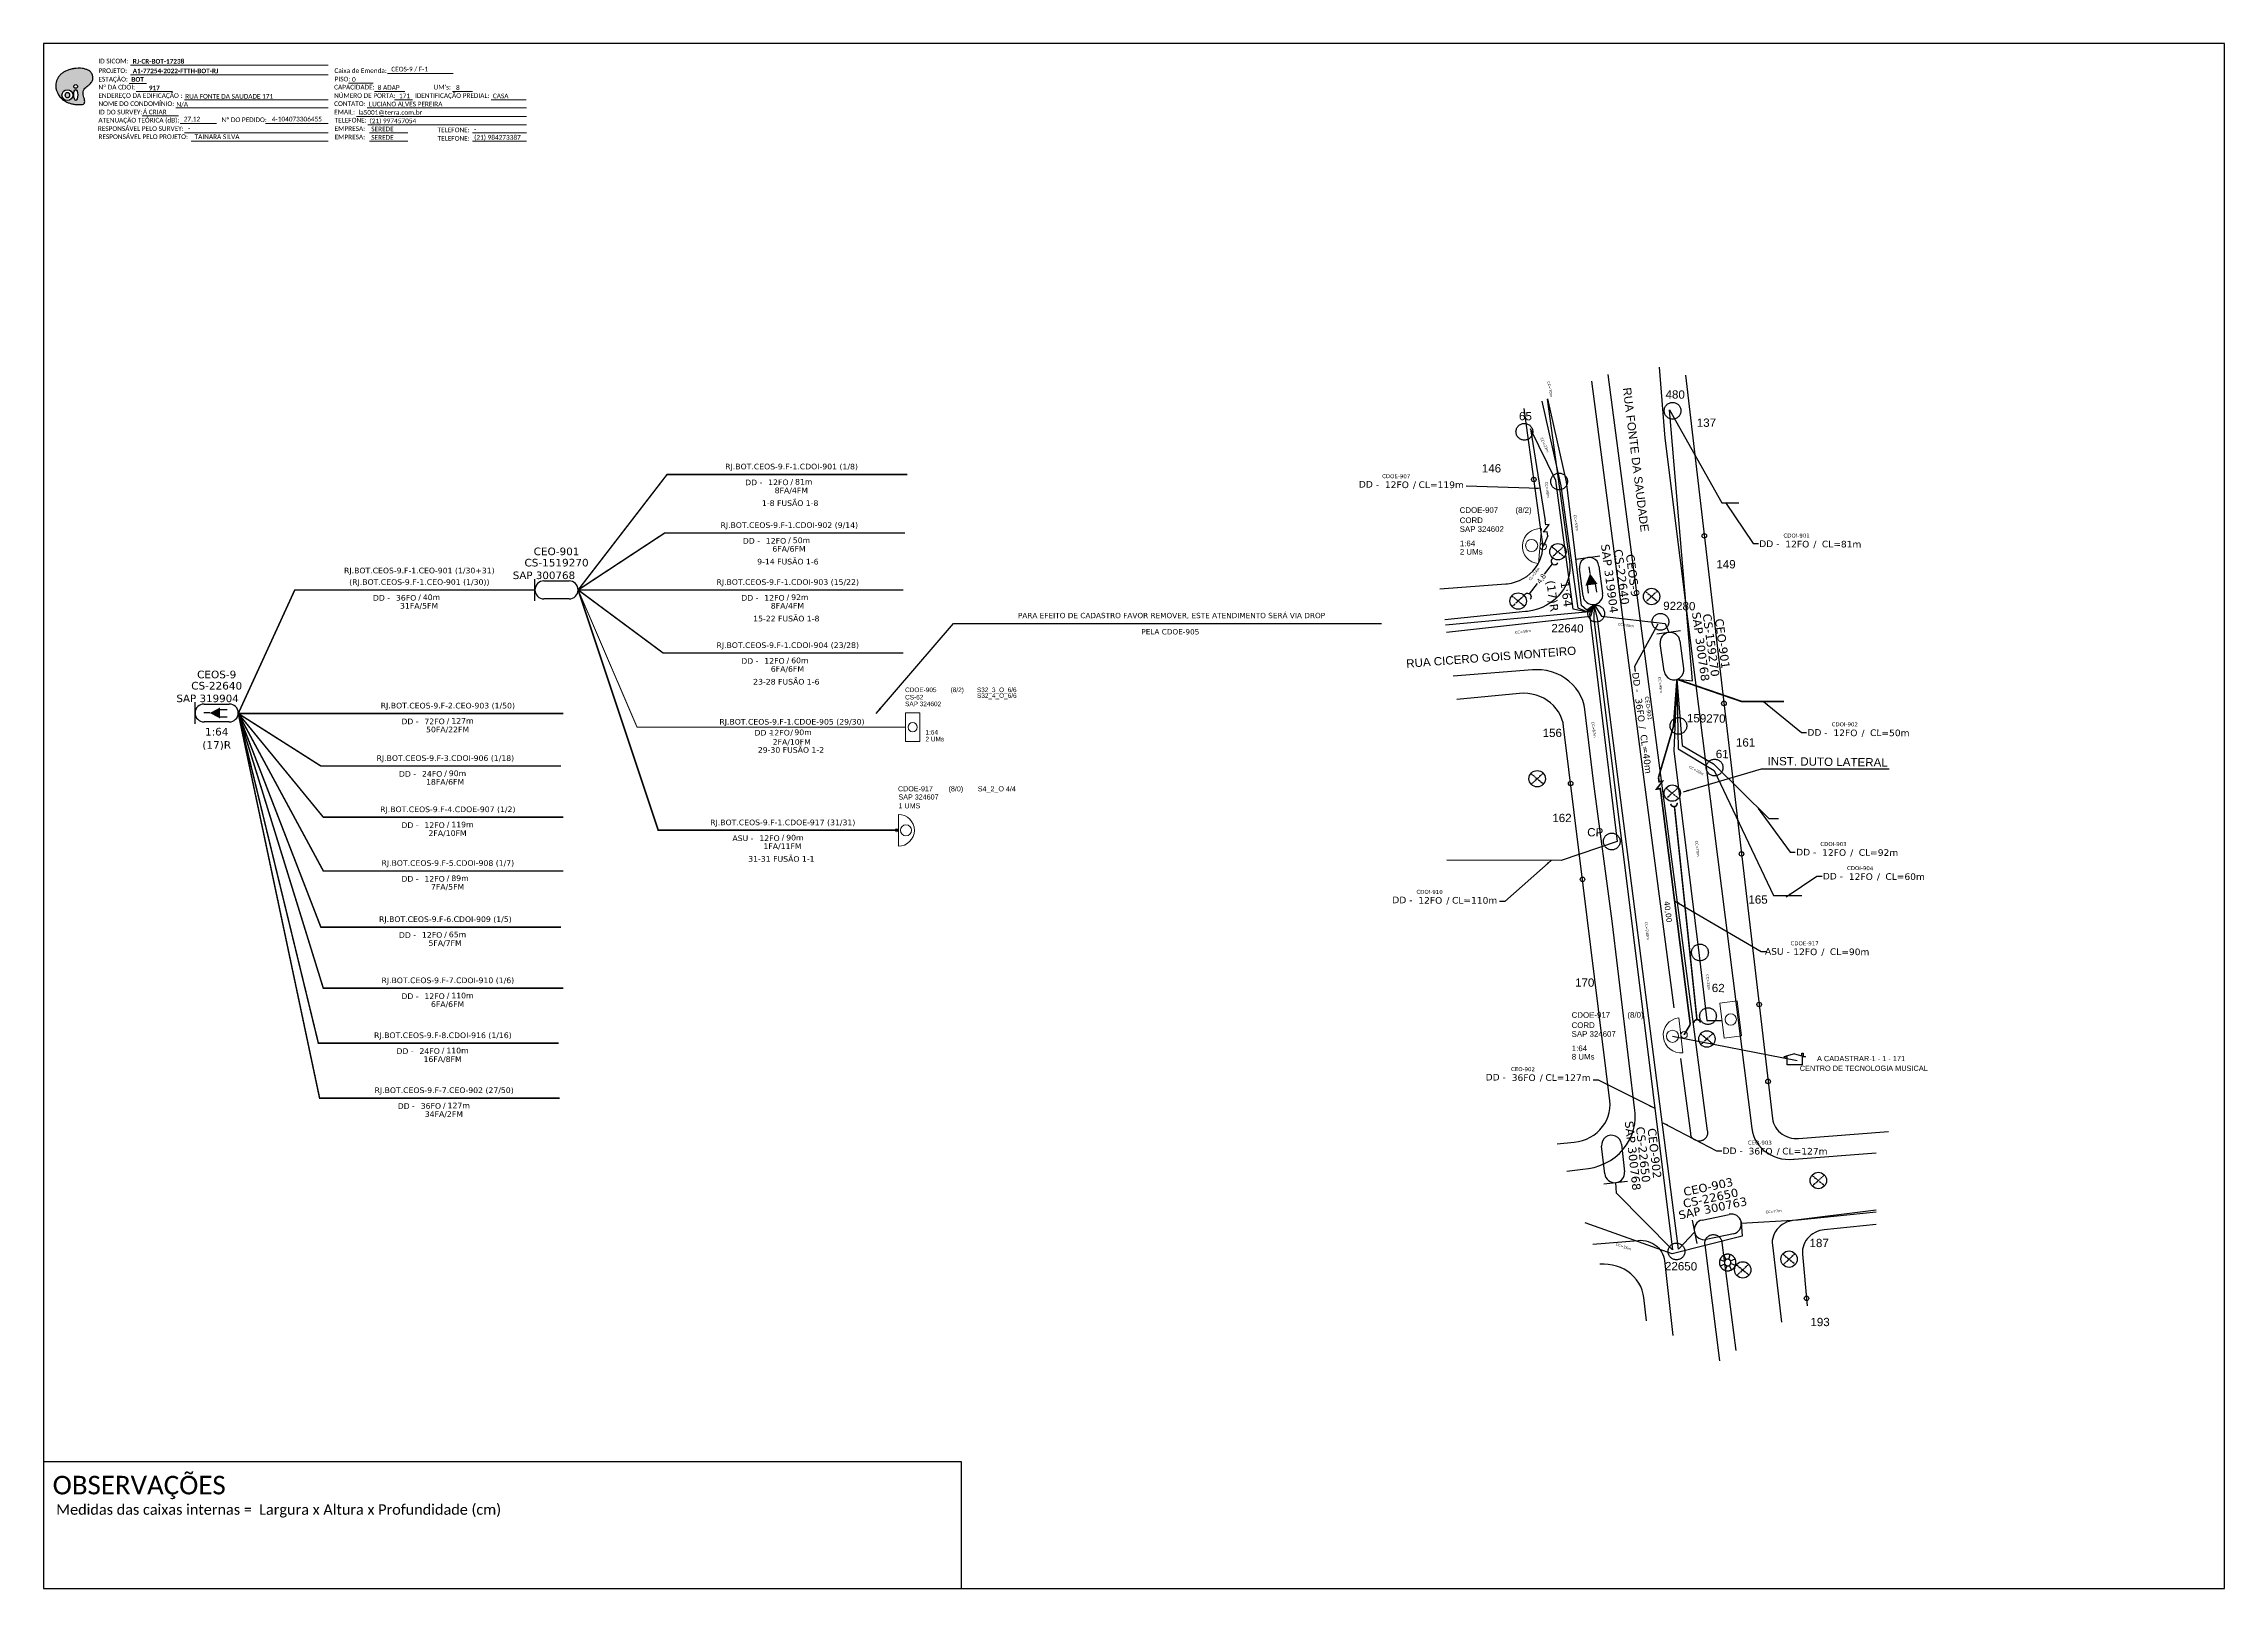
# Paper-space layout 'CDOE-905' of a CAD drawing. Extents: x 0 to 839, y 0 to 594.
# The model-space entities are those that its viewports show. They can reach past a viewport. Long polylines and large blocks are cut down to what shows.
import ezdxf
from ezdxf.enums import TextEntityAlignment as Align

# ---------------------------------------------------------------- set-up
doc = ezdxf.new("R2010")
doc.units = 0
doc.linetypes.add('PHANTOM2', pattern=[1.25, 0.625, -0.125, 0.125, -0.125, 0.125, -0.125])
for name, color, linetype in [('10.0-Cartográfico', 252, 'Continuous'), ('10.1-Caixas Subterrâneas', 5, 'Continuous'), ('10.4-Postes', 1, 'Continuous'), ('20.4-CEO', 1, 'Continuous'), ('20.4-CEOS', 1, 'Continuous'), ('20.5-CABO EM DUTO', 1, 'Continuous'), ('20.5-CEO', 1, 'Continuous'), ('20.8-Legenda', 1, 'Continuous'), ('CD a instalar', 1, 'Continuous'), ('label_cabos', 7, 'Continuous'), ('Legenda', 1, 'Continuous'), ('LEGENDAS_INFRAESTRUTURAS', 7, 'Continuous'), ('MUB_DIVISA', 7, 'Continuous'), ('MUB_NUMERACAO', 7, 'Continuous'), ('MUB_SEGMENTO', 7, 'Continuous'), ('NOS_DE_INFRAESTRUTURA', 7, 'Continuous'), ('Subida Lateral', 5, 'Continuous'), ('surveys', 7, 'Continuous'), ('surveys legendas', 7, 'Continuous')]:
    doc.layers.add(name, color=color, linetype=linetype)
for name, color, linetype, lineweight in [("20.0-LEGENDA DOS CDO'S", 1, 'Continuous', 0), ('20.1-CDO_INTERIOR', 1, 'Continuous', 0), ('20.2-CDO_POSTE', 1, 'Continuous', 5), ('20.3-CDO_SUBTERRÂNEA', 1, 'Continuous', 5), ('20.6-CORDOALHA_SUPORTE', 7, 'Continuous', 25), ('40.1-ETIQUETAS', 1, 'Continuous', 20)]:
    doc.layers.add(name, color=color, linetype=linetype, lineweight=lineweight)
doc.layers.add('DROP DE CLIENTE', color=140, linetype='Continuous', plot=False)
doc.layers.add('EXTRA', color=50, linetype='Continuous', plot=False)
doc.styles.add('ARIAL', font='arial.ttf')
doc.styles.add('siredit', font='verdana.ttf')
doc.styles.get("Standard").update_dxf_attribs({"font": 'arial.ttf'})
doc.styles.add('WMF-Calibri0', font='calibri.ttf')
doc.styles.add('WMF-Calibri1', font='calibrib.ttf')
doc.linetypes.add('FENCELINE1', pattern='A,0.25,-0.1,[133,ltypeshp.shx,S=0.1,R=0,X=-0.1,Y=0],-0.1,1', length=1.45)
doc.dimstyles.new('CC', dxfattribs={"dimtxt": 1, "dimasz": 2, "dimexe": 0.18, "dimexo": 0.0625, "dimgap": 0.09, "dimtad": 0, "dimdec": 0, "dimrnd": 1, "dimzin": 0, "dimdsep": 46, "dimtxsty": 'siredit', "dimblk": 'NONE', "dimcen": 0, "dimse1": 1, "dimse2": 1, "dimsd1": 1, "dimsd2": 1, "dimclrt": 7, "dimadec": 0, "dimazin": 0, "dimtfac": 1, "dimtdec": 0, "dimtofl": 0, "dimtmove": 0, "dimatfit": 3, "dimfxl": 0, "dimtolj": 1, "dimtzin": 0, "dimarcsym": 0})
doc.dimstyles.new('CL', dxfattribs={"dimtxt": 1, "dimasz": 2, "dimexe": 0.18, "dimexo": 0.0625, "dimgap": 0.09, "dimtad": 0, "dimdec": 0, "dimrnd": 1, "dimzin": 0, "dimdsep": 46, "dimtxsty": 'siredit', "dimblk": 'NONE', "dimcen": 0, "dimse1": 1, "dimse2": 1, "dimsd1": 1, "dimsd2": 1, "dimclrt": 7, "dimadec": 0, "dimazin": 0, "dimtfac": 1, "dimtdec": 0, "dimtofl": 0, "dimtmove": 0, "dimatfit": 3, "dimfxl": 0, "dimtolj": 1, "dimtzin": 0, "dimarcsym": 0})
doc.dimstyles.new('ISO-25', dxfattribs={"dimtxt": 2.5, "dimasz": 2.5, "dimexe": 1.25, "dimexo": 0.625, "dimtad": 1, "dimtxsty": 'Standard', "dimcen": 2.5, "dimadec": 0, "dimazin": 0, "dimtfac": 1, "dimtmove": 0, "dimatfit": 3, "dimfxl": 0, "dimarcsym": 0})

# ---------------------------------------------------------------- blocks, each defined once
blk = doc.blocks.new('OI')
h = blk.add_hatch(color=40)
edge = h.paths.add_edge_path()
edge.add_spline(control_points=[(4.35, -0.67), (3.92, -0.99), (3.26, -1.5), (2.81, -2.59), (2.9, -3.5), (3.06, -4.27), (3.31, -4.85), (3.37, -5.39), (3.4, -5.88), (3.2, -6.4), (2.54, -6.61), (1.65, -6.63), (0.55, -6.67), (-0.56, -6.42), (-1.61, -6.14), (-2.77, -5.61), (-3.92, -4.77), (-4.89, -3.7), (-5.34, -2.65), (-5.6, -1.94), (-5.85, -0.96), (-5.71, 0.47), (-5.1, 2.02), (-4.14, 3.02), (-3.3, 3.61), (-2.37, 4.16), (-1.36, 4.44), (-0.56, 4.7), (0.79, 4.85), (2.24, 4.97), (3.79, 4.57), (4.67, 4.21), (5.44, 3.65), (5.76, 2.99), (6.03, 2.21), (6.01, 1.46), (5.72, 0.64), (5.31, 0.08), (4.88, -0.38), (4.51, -0.55), (4.35, -0.67)], knot_values=[0, 0, 0, 0, 1.60434, 2.417191, 3.427595, 4.282808, 4.776746, 5.304182, 5.888771, 6.258406, 6.858137, 7.79129, 8.986195, 10.124242, 11.187857, 12.242908, 13.953784, 15.414161, 16.515391, 17.349188, 17.675853, 19.552021, 21.515531, 22.568638, 23.63245, 24.621084, 25.782718, 26.745347, 27.142653, 29.870543, 31.004649, 31.921532, 32.709589, 33.801391, 34.042471, 35.192333, 35.971461, 36.628871, 37.254359, 37.836911, 37.836911, 37.836911, 37.836911], degree=3, periodic=0)
h.paths.add_polyline_path([(1.13, -0.87, -1), (-0.04, -0.87, -1)], flags=16)
edge = h.paths.add_edge_path(flags=16)
edge.add_ellipse((0.56, -3.59), major_axis=(-0.02, 1.71), ratio=0.361305, start_angle=0, end_angle=360)
h.paths.add_polyline_path([(-0.36, -3.62, -1), (-3.8, -3.62, -1)], flags=16)
edge = h.paths.add_edge_path(flags=0)
edge.add_ellipse((-2.08, -3.62), major_axis=(0, 0.885), ratio=0.758294, start_angle=0, end_angle=360)
at = {"color": 40}
for centre, radius in [((-2.08, -3.62), 1.72), ((0.54, -0.87), 0.587)]:
    blk.add_circle(centre, radius, dxfattribs=at)
blk.add_ellipse((-2.08, -3.62), major_axis=(0, 0.885), ratio=0.758294, start_param=-3.141592653589792, end_param=3.141592653589792, dxfattribs=at)
blk.add_ellipse((0.56, -3.59), major_axis=(-0.02, 1.71), ratio=0.361305, dxfattribs=at)
at = {"color": 40, "start_tangent": (-0.800898, -0.598801), "end_tangent": (-0.800898, -0.598801)}
blk.add_spline([(4.35, -0.67), (3.2, -1.78), (2.9, -2.54), (2.92, -3.55), (3.12, -4.38), (3.28, -4.85), (3.37, -5.37), (3.35, -5.95), (3.2, -6.29), (2.66, -6.55), (1.73, -6.63), (0.54, -6.62), (-0.58, -6.41), (-1.6, -6.11), (-2.56, -5.67), (-3.95, -4.67), (-4.89, -3.56), (-5.37, -2.56), (-5.64, -1.78), (-5.72, -1.46), (-5.63, 0.42), (-4.84, 2.22), (-4.13, 2.99), (-3.27, 3.62), (-2.4, 4.09), (-1.3, 4.47), (-0.37, 4.72), (0.02, 4.77), (2.75, 4.8), (3.85, 4.53), (4.69, 4.16), (5.31, 3.68), (5.85, 2.73), (5.93, 2.5), (5.94, 1.35), (5.67, 0.62), (5.29, 0.08), (4.84, -0.36), (4.35, -0.67)], degree=3, dxfattribs=at)
blk = doc.blocks.new('DV')
at = {"linetype": 'Continuous'}
blk.add_circle((0, 0), 0.00000275, dxfattribs=at)
blk = doc.blocks.new('MHMZ')
at = {"linetype": 'PHANTOM2'}
blk.add_circle((0, 0), 0.0000101, dxfattribs=at)
blk = doc.blocks.new('RTRT')
at = {"color": 0}
for p, q in [((-0.000003, 0.0000027), (-0.0000072, 0.0000069)), ((-0.0000001, 0.0000038), (-0.0000001, 0.0000098)), ((0.0000027, 0.0000027), (0.0000069, 0.0000069)), ((-0.0000041, -0.0000002), (-0.0000101, -0.0000002)), ((-0.000003, -0.000003), (-0.0000072, -0.0000072)), ((-0.0000001, -0.0000042), (-0.0000001, -0.0000102)), ((0.0000027, -0.000003), (0.0000069, -0.0000072)), ((0.0000039, -0.0000002), (0.0000099, -0.0000002))]:
    blk.add_line(p, q, dxfattribs=at)
for points in [[(0.0000099, -0.0000002, 0), (0.0000099, 0.0000003, 0), (0.0000098, 0.0000008, 0), (0.0000098, 0.0000013, 0), (0.0000097, 0.0000018, 0), (0.0000096, 0.0000023, 0), (0.0000094, 0.0000027, 0), (0.0000093, 0.0000032, 0), (0.0000091, 0.0000037, 0), (0.0000089, 0.0000041, 0), (0.0000087, 0.0000045, 0), (0.0000085, 0.000005, 0), (0.0000082, 0.0000054, 0), (0.0000079, 0.0000058, 0), (0.0000076, 0.0000062, 0), (0.0000073, 0.0000065, 0), (0.0000069, 0.0000069, 0), (0.0000066, 0.0000072, 0), (0.0000062, 0.0000076, 0), (0.0000058, 0.0000079, 0), (0.0000054, 0.0000081, 0), (0.000005, 0.0000084, 0), (0.0000046, 0.0000087, 0), (0.0000042, 0.0000089, 0), (0.0000037, 0.0000091, 0), (0.0000032, 0.0000092, 0), (0.0000028, 0.0000094, 0), (0.0000023, 0.0000095, 0), (0.0000018, 0.0000096, 0), (0.0000013, 0.0000097, 0), (0.0000009, 0.0000098, 0), (0.0000004, 0.0000098, 0), (-0.0000001, 0.0000098, 0), (-0.0000006, 0.0000098, 0), (-0.0000011, 0.0000098, 0), (-0.0000016, 0.0000097, 0), (-0.0000021, 0.0000096, 0), (-0.0000026, 0.0000095, 0), (-0.000003, 0.0000094, 0), (-0.0000035, 0.0000092, 0), (-0.000004, 0.0000091, 0), (-0.0000044, 0.0000089, 0), (-0.0000048, 0.0000087, 0), (-0.0000053, 0.0000084, 0), (-0.0000057, 0.0000081, 0), (-0.0000061, 0.0000079, 0), (-0.0000065, 0.0000076, 0), (-0.0000068, 0.0000072, 0), (-0.0000072, 0.0000069, 0), (-0.0000075, 0.0000065, 0), (-0.0000079, 0.0000062, 0), (-0.0000082, 0.0000058, 0), (-0.0000084, 0.0000054, 0), (-0.0000087, 0.000005, 0), (-0.0000089, 0.0000045, 0), (-0.0000092, 0.0000041, 0), (-0.0000094, 0.0000037, 0), (-0.0000095, 0.0000032, 0), (-0.0000097, 0.0000027, 0), (-0.0000098, 0.0000023, 0), (-0.0000099, 0.0000018, 0), (-0.00001, 0.0000013, 0), (-0.0000101, 0.0000008, 0), (-0.0000101, 0.0000003, 0), (-0.0000101, -0.0000002, 0), (-0.0000101, -0.0000007, 0), (-0.0000101, -0.0000011, 0), (-0.00001, -0.0000016, 0), (-0.0000099, -0.0000021, 0), (-0.0000098, -0.0000026, 0), (-0.0000097, -0.0000031, 0), (-0.0000095, -0.0000035, 0), (-0.0000094, -0.000004, 0), (-0.0000092, -0.0000044, 0), (-0.0000089, -0.0000049, 0), (-0.0000087, -0.0000053, 0), (-0.0000084, -0.0000057, 0), (-0.0000082, -0.0000061, 0), (-0.0000079, -0.0000065, 0), (-0.0000075, -0.0000069, 0), (-0.0000072, -0.0000072, 0), (-0.0000068, -0.0000076, 0), (-0.0000065, -0.0000079, 0), (-0.0000061, -0.0000082, 0), (-0.0000057, -0.0000085, 0), (-0.0000053, -0.0000087, 0), (-0.0000048, -0.000009, 0), (-0.0000044, -0.0000092, 0), (-0.000004, -0.0000094, 0), (-0.0000035, -0.0000096, 0), (-0.000003, -0.0000097, 0), (-0.0000026, -0.0000099, 0), (-0.0000021, -0.00001, 0), (-0.0000016, -0.0000101, 0), (-0.0000011, -0.0000101, 0), (-0.0000006, -0.0000102, 0), (-0.0000001, -0.0000102, 0), (0.0000004, -0.0000102, 0), (0.0000009, -0.0000101, 0), (0.0000013, -0.0000101, 0), (0.0000018, -0.00001, 0), (0.0000023, -0.0000099, 0), (0.0000028, -0.0000097, 0), (0.0000032, -0.0000096, 0), (0.0000037, -0.0000094, 0), (0.0000042, -0.0000092, 0), (0.0000046, -0.000009, 0), (0.000005, -0.0000087, 0), (0.0000054, -0.0000085, 0), (0.0000058, -0.0000082, 0), (0.0000062, -0.0000079, 0), (0.0000066, -0.0000076, 0), (0.0000069, -0.0000072, 0), (0.0000073, -0.0000069, 0), (0.0000076, -0.0000065, 0), (0.0000079, -0.0000061, 0), (0.0000082, -0.0000057, 0), (0.0000085, -0.0000053, 0), (0.0000087, -0.0000049, 0), (0.0000089, -0.0000044, 0), (0.0000091, -0.000004, 0), (0.0000093, -0.0000035, 0), (0.0000094, -0.0000031, 0), (0.0000096, -0.0000026, 0), (0.0000097, -0.0000021, 0), (0.0000098, -0.0000016, 0), (0.0000098, -0.0000011, 0), (0.0000099, -0.0000007, 0), (0.0000099, -0.0000002, 0)], [(0.0000039, -0.0000002, 0), (0.0000039, 0, 0), (0.0000039, 0.0000002, 0), (0.0000038, 0.0000004, 0), (0.0000038, 0.0000006, 0), (0.0000038, 0.0000008, 0), (0.0000037, 0.000001, 0), (0.0000036, 0.0000012, 0), (0.0000036, 0.0000014, 0), (0.0000035, 0.0000015, 0), (0.0000034, 0.0000017, 0), (0.0000033, 0.0000019, 0), (0.0000032, 0.0000021, 0), (0.0000031, 0.0000022, 0), (0.000003, 0.0000024, 0), (0.0000028, 0.0000025, 0), (0.0000027, 0.0000027, 0), (0.0000026, 0.0000028, 0), (0.0000024, 0.0000029, 0), (0.0000023, 0.000003, 0), (0.0000021, 0.0000032, 0), (0.0000019, 0.0000033, 0), (0.0000018, 0.0000034, 0), (0.0000016, 0.0000035, 0), (0.0000014, 0.0000035, 0), (0.0000012, 0.0000036, 0), (0.000001, 0.0000037, 0), (0.0000008, 0.0000037, 0), (0.0000007, 0.0000038, 0), (0.0000005, 0.0000038, 0), (0.0000003, 0.0000038, 0), (0.0000001, 0.0000038, 0), (-0.0000001, 0.0000038, 0), (-0.0000003, 0.0000038, 0), (-0.0000005, 0.0000038, 0), (-0.0000007, 0.0000038, 0), (-0.0000009, 0.0000038, 0), (-0.0000011, 0.0000037, 0), (-0.0000013, 0.0000037, 0), (-0.0000015, 0.0000036, 0), (-0.0000017, 0.0000035, 0), (-0.0000018, 0.0000035, 0), (-0.000002, 0.0000034, 0), (-0.0000022, 0.0000033, 0), (-0.0000023, 0.0000032, 0), (-0.0000025, 0.000003, 0), (-0.0000027, 0.0000029, 0), (-0.0000028, 0.0000028, 0), (-0.000003, 0.0000027, 0), (-0.0000031, 0.0000025, 0), (-0.0000032, 0.0000024, 0), (-0.0000033, 0.0000022, 0), (-0.0000034, 0.0000021, 0), (-0.0000036, 0.0000019, 0), (-0.0000037, 0.0000017, 0), (-0.0000037, 0.0000015, 0), (-0.0000038, 0.0000014, 0), (-0.0000039, 0.0000012, 0), (-0.000004, 0.000001, 0), (-0.000004, 0.0000008, 0), (-0.000004, 0.0000006, 0), (-0.0000041, 0.0000004, 0), (-0.0000041, 0.0000002, 0), (-0.0000041, 0, 0), (-0.0000041, -0.0000002, 0), (-0.0000041, -0.0000004, 0), (-0.0000041, -0.0000006, 0), (-0.0000041, -0.0000008, 0), (-0.000004, -0.0000009, 0), (-0.000004, -0.0000011, 0), (-0.000004, -0.0000013, 0), (-0.0000039, -0.0000015, 0), (-0.0000038, -0.0000017, 0), (-0.0000037, -0.0000019, 0), (-0.0000037, -0.0000021, 0), (-0.0000036, -0.0000022, 0), (-0.0000034, -0.0000024, 0), (-0.0000033, -0.0000025, 0), (-0.0000032, -0.0000027, 0), (-0.0000031, -0.0000029, 0), (-0.000003, -0.000003, 0), (-0.0000028, -0.0000031, 0), (-0.0000027, -0.0000033, 0), (-0.0000025, -0.0000034, 0), (-0.0000023, -0.0000035, 0), (-0.0000022, -0.0000036, 0), (-0.000002, -0.0000037, 0), (-0.0000018, -0.0000038, 0), (-0.0000017, -0.0000039, 0), (-0.0000015, -0.0000039, 0), (-0.0000013, -0.000004, 0), (-0.0000011, -0.000004, 0), (-0.0000009, -0.0000041, 0), (-0.0000007, -0.0000041, 0), (-0.0000005, -0.0000041, 0), (-0.0000003, -0.0000042, 0), (-0.0000001, -0.0000042, 0), (0.0000001, -0.0000042, 0), (0.0000003, -0.0000041, 0), (0.0000005, -0.0000041, 0), (0.0000007, -0.0000041, 0), (0.0000008, -0.000004, 0), (0.000001, -0.000004, 0), (0.0000012, -0.0000039, 0), (0.0000014, -0.0000039, 0), (0.0000016, -0.0000038, 0), (0.0000018, -0.0000037, 0), (0.0000019, -0.0000036, 0), (0.0000021, -0.0000035, 0), (0.0000023, -0.0000034, 0), (0.0000024, -0.0000033, 0), (0.0000026, -0.0000031, 0), (0.0000027, -0.000003, 0), (0.0000028, -0.0000029, 0), (0.000003, -0.0000027, 0), (0.0000031, -0.0000025, 0), (0.0000032, -0.0000024, 0), (0.0000033, -0.0000022, 0), (0.0000034, -0.0000021, 0), (0.0000035, -0.0000019, 0), (0.0000036, -0.0000017, 0), (0.0000036, -0.0000015, 0), (0.0000037, -0.0000013, 0), (0.0000038, -0.0000011, 0), (0.0000038, -0.0000009, 0), (0.0000038, -0.0000008, 0), (0.0000039, -0.0000006, 0), (0.0000039, -0.0000004, 0), (0.0000039, -0.0000002, 0)]]:
    blk.add_polyline3d(points, dxfattribs=at)
blk = doc.blocks.new('CDOE_CT_CS_DESENHO')
at = {"layer": '20.1-CDO_INTERIOR', "color": 0, "lineweight": 18}
blk.add_lwpolyline([(1.06, -2.12), (1.06, 2.13), (-1.06, 2.13), (-1.06, -2.12)], close=True, dxfattribs=at)
blk.add_circle((0, 0), 0.68, dxfattribs=at)
blk = doc.blocks.new('CEO_CT_DRT')
at = {"layer": '20.5-CEO', "color": 0}
for p, q in [((-1.56, 1.26), (1.8, 1.26)), ((1.8, -1.13), (-1.56, -1.13))]:
    blk.add_line(p, q, dxfattribs=at)
blk.add_lwpolyline([(-2.75, 1.51), (-2.75, -1.38)], dxfattribs=at)
for centre, start, end in [((-1.56, 0.07), 90, 270), ((1.8, 0.07), 270, 90)]:
    blk.add_arc(centre, 1.2, start, end, dxfattribs=at)
at = {"layer": '20.5-CEO', "color": 7, "style": 'siredit'}
for tag, p in [('CEO_Nº', (0.12, 5.61)), ('LOCAL', (0.12, 4.23)), ('SAP', (0.12, 2.97)), ('FIBRAS_RESERVA', (0.12, -1.94))]:
    blk.add_attdef(tag, text='', height=1.01, dxfattribs=at).set_placement(p, align=Align.TOP_CENTER)
blk = doc.blocks.new('CDOE_CT_POST_DESENHO')
at = {"color": 0}
blk.add_line((2.14, 0.39), (-2.11, 0.39), dxfattribs=at)
for centre, radius in [((0.01, 1.4), 0.733), ((0.01, 0), 0.393)]:
    blk.add_circle(centre, radius, dxfattribs=at)
blk.add_arc((0.01, 0.39), 2.12, 0, 180, dxfattribs=at)
blk = doc.blocks.new('CDOE_CT_POSTE')
at = {"layer": "20.0-LEGENDA DOS CDO'S", "color": 0, "style": 'ARIAL'}
for tag, p in [('CDO_N', (0.12, 5.25)), ('CORDOALHA', (0.12, 4.02)), ('SAP', (0.12, 2.96)), ('1:XX', (0.14, 1.23)), ('UMS', (0.14, 0.22))]:
    blk.add_attdef(tag, p, '', height=0.68, rotation=0.118, dxfattribs=at)
blk.add_attdef('FIBRAS_UTILIZADAS', text='', height=0.68, rotation=0.118, dxfattribs=at).set_placement((7.83, 5.26), align=Align.CENTER)
blk = doc.blocks.new('_None')
blk = doc.blocks.new('LEGENDA DOS CABOS')
at = {"layer": 'EXTRA', "color": 0, "style": 'siredit'}
for tag, p in [('ID', (4.6, 0.97)), ('XX', (9.03, 0.97))]:
    blk.add_attdef(tag, text='', height=0.48, rotation=359.69, dxfattribs=at).set_placement(p, align=Align.MIDDLE_CENTER)
at = {"layer": 'Legenda', "color": 0, "style": 'siredit'}
for tag, p in [('TIPO_CABO', (1.31, 0)), ('CABO', (4.69, -0.05)), ('/', (6.81, -0.05)), ('METROS', (10.03, -0.05))]:
    blk.add_attdef(tag, text='', height=0.8, rotation=359.69, dxfattribs=at).set_placement(p, align=Align.MIDDLE_CENTER)
blk = doc.blocks.new('*D72')
at = {"layer": 'Defpoints', "color": 0}
for p in [(496.08, 1140.99), (498.88, 1141.4), (506.58, 1088.99)]:
    blk.add_point(p, dxfattribs=at)
at = {"layer": 'NOS_DE_INFRAESTRUTURA', "color": 7, "insert": (499.93, 1114.78), "char_height": 1, "attachment_point": 5, "rotation": 278.3593, "style": 'siredit'}
blk.add_mtext('\\A1;CC=53m', dxfattribs=at)
blk = doc.blocks.new('*D73')
at = {"layer": 'Defpoints', "color": 0}
for p in [(481.66, 1154.37), (483.05, 1155.02), (491.3, 1133.72)]:
    blk.add_point(p, dxfattribs=at)
at = {"layer": 'NOS_DE_INFRAESTRUTURA', "color": 7, "insert": (487.88, 1144.69), "char_height": 1, "attachment_point": 5, "rotation": 295.0303, "style": 'siredit'}
blk.add_mtext('\\A1;CC=23m', dxfattribs=at)
blk = doc.blocks.new('*D74')
at = {"layer": 'Defpoints', "color": 0}
for p in [(485.31, 1151.44), (485.44, 1151.46), (492.6, 1103.58)]:
    blk.add_point(p, dxfattribs=at)
at = {"layer": 'NOS_DE_INFRAESTRUTURA', "color": 7, "insert": (488.89, 1127.5), "char_height": 1, "attachment_point": 5, "rotation": 278.50392, "style": 'siredit'}
blk.add_mtext('\\A1;CC=48m', dxfattribs=at)
blk = doc.blocks.new('*D75')
at = {"layer": 'Defpoints', "color": 0}
for p in [(479.48, 1199.67), (482.96, 1200.38), (493.45, 1131.27)]:
    blk.add_point(p, dxfattribs=at)
at = {"layer": 'NOS_DE_INFRAESTRUTURA', "color": 7, "insert": (489.94, 1166.18), "char_height": 1, "attachment_point": 5, "rotation": 281.54065, "style": 'siredit'}
blk.add_mtext('\\A1;CC=70m', dxfattribs=at)
blk = doc.blocks.new('*D76')
at = {"layer": 'Defpoints', "color": 0}
for p in [(450, 1073.79), (507.98, 1080.7), (450.51, 1069.48)]:
    blk.add_point(p, dxfattribs=at)
at = {"layer": 'NOS_DE_INFRAESTRUTURA', "color": 7, "insert": (479.5, 1072.93), "char_height": 1, "attachment_point": 5, "rotation": 6.79705, "style": 'siredit'}
blk.add_mtext('\\A1;CC=58m', dxfattribs=at)
blk = doc.blocks.new('*D77')
at = {"layer": 'Defpoints', "color": 0}
for p in [(505.92, 1080.71), (532.75, 1073.65), (533.2, 1077.16)]:
    blk.add_point(p, dxfattribs=at)
at = {"layer": 'NOS_DE_INFRAESTRUTURA', "color": 7, "insert": (519.11, 1075.42), "char_height": 1, "attachment_point": 5, "rotation": 352.59814, "style": 'siredit'}
blk.add_mtext('\\A1;CC=28m', dxfattribs=at)
blk = doc.blocks.new('*D78')
at = {"layer": 'Defpoints', "color": 0}
for p in [(529.62, 1076.62), (533.66, 1077.08), (539.19, 1028.73)]:
    blk.add_point(p, dxfattribs=at)
at = {"layer": 'NOS_DE_INFRAESTRUTURA', "color": 7, "insert": (532.39, 1052.44), "char_height": 1, "attachment_point": 5, "rotation": 276.52242, "style": 'siredit'}
blk.add_mtext('\\A1;CC=49m', dxfattribs=at)
blk = doc.blocks.new('*D79')
at = {"layer": 'Defpoints', "color": 0}
for p in [(539.52, 1027.74), (554.8, 1014.88), (556.72, 1018.42)]:
    blk.add_point(p, dxfattribs=at)
at = {"layer": 'NOS_DE_INFRAESTRUTURA', "color": 7, "insert": (546.2, 1019.54), "char_height": 1, "attachment_point": 5, "rotation": 331.5292, "style": 'siredit'}
blk.add_mtext('\\A1;CC=20m', dxfattribs=at)
blk = doc.blocks.new('*D80')
at = {"layer": 'Defpoints', "color": 0}
for p in [(539.09, 1028.44), (549.12, 949.91), (551.61, 950.23)]:
    blk.add_point(p, dxfattribs=at)
at = {"layer": 'NOS_DE_INFRAESTRUTURA', "color": 7, "insert": (546.6, 989.5), "char_height": 1, "attachment_point": 5, "rotation": 277.27485, "style": 'siredit'}
blk.add_mtext('\\A1;CC=79m', dxfattribs=at)
blk = doc.blocks.new('*D81')
at = {"layer": 'Defpoints', "color": 0}
for p in [(552.69, 952.5), (552.47, 924.14), (556.09, 924.58)]:
    blk.add_point(p, dxfattribs=at)
at = {"layer": 'NOS_DE_INFRAESTRUTURA', "color": 7, "insert": (550.77, 938.1), "char_height": 1, "attachment_point": 5, "rotation": 276.94148, "style": 'siredit'}
blk.add_mtext('\\A1;CC=28m', dxfattribs=at)
blk = doc.blocks.new('*D82')
at = {"layer": 'Defpoints', "color": 0}
for p in [(506.13, 1079.07), (512.79, 992.19), (518.18, 992.94)]:
    blk.add_point(p, dxfattribs=at)
at = {"layer": 'NOS_DE_INFRAESTRUTURA', "color": 7, "insert": (506.76, 1035.25), "char_height": 1, "attachment_point": 5, "rotation": 277.96506, "style": 'siredit'}
blk.add_mtext('\\A1;CC=87m', dxfattribs=at)
blk = doc.blocks.new('*D83')
at = {"layer": 'Defpoints', "color": 0}
for p in [(508.59, 1080.52), (511.76, 1080.92), (539.57, 834.47)]:
    blk.add_point(p, dxfattribs=at)
at = {"layer": 'NOS_DE_INFRAESTRUTURA', "color": 7, "insert": (527.26, 957.89), "char_height": 1, "attachment_point": 5, "rotation": 277.17657, "style": 'siredit'}
blk.add_mtext('\\A1;CC=248m', dxfattribs=at)
blk = doc.blocks.new('*D84')
at = {"layer": 'Defpoints', "color": 0}
for p in [(503.16, 846.5), (534.65, 830.62), (536.17, 834.93)]:
    blk.add_point(p, dxfattribs=at)
at = {"layer": 'NOS_DE_INFRAESTRUTURA', "color": 7, "insert": (518.15, 836.4), "char_height": 1, "attachment_point": 5, "rotation": 340.68941, "style": 'siredit'}
blk.add_mtext('\\A1;CC=35m', dxfattribs=at)
blk = doc.blocks.new('*D85')
at = {"layer": 'Defpoints', "color": 0}
for p in [(614.25, 853.68), (615.36, 842.21), (538.67, 834.79)]:
    blk.add_point(p, dxfattribs=at)
at = {"layer": 'NOS_DE_INFRAESTRUTURA', "color": 7, "insert": (575.9, 849.97), "char_height": 1, "attachment_point": 5, "rotation": 5.52405, "style": 'siredit'}
blk.add_mtext('\\A1;CC=77m', dxfattribs=at)
blk = doc.blocks.new('*D86')
at = {"layer": 'Defpoints', "color": 0}
for p in [(491.52, 1104.55), (493.59, 1102.88), (478.3, 1083.93)]:
    blk.add_point(p, dxfattribs=at)
at = {"layer": 'NOS_DE_INFRAESTRUTURA', "color": 7, "insert": (483.87, 1095.08), "char_height": 1, "attachment_point": 5, "rotation": 51.08713, "style": 'siredit'}
blk.add_mtext('\\A1;CL=24m', dxfattribs=at)
blk = doc.blocks.new('CEOS_UN_SC')
at = {"layer": '20.4-CEOS', "color": 0}
for p, q in [((-9.11, 2.39), (-2.39, 2.39)), ((-2.39, -2.39), (-9.11, -2.39))]:
    blk.add_line(p, q, dxfattribs=at)
for points in [[(-11.5, -2.89), (-11.5, 2.89)], [(-7.6, 0), (-9.22, 0)], [(-4.96, 0.95), (-2.92, 0.95)], [(-4.96, -1.04), (-2.92, -1.04)]]:
    blk.add_lwpolyline(points, dxfattribs=at)
blk.add_lwpolyline([(-7.6, 0, 0, 2.95, 0), (-4.83, 0, 2.95, 2.95, 0)], format="xyseb", dxfattribs=at)
for centre, start, end in [((-9.11, 0), 90, 270), ((-2.39, 0), 270, 90)]:
    blk.add_arc(centre, 2.39, start, end, dxfattribs=at)
at = {"layer": '20.4-CEOS', "color": 7, "style": 'siredit'}
for tag, height, p in [('LOCAL?', 2.03, (-5.75, 7.27)), ('NOME?', 2.03, (-5.75, 10.27)), ('TIPO?', 2, (-8.17, 3.89))]:
    blk.add_attdef(tag, text='', height=height, dxfattribs=at).set_placement(p, align=Align.MIDDLE_CENTER)
for tag, p in [('RACIO_SPLITAGEM', (-5.75, -3.97)), ('FIBRAS_RESERVA', (-5.75, -7.51))]:
    blk.add_attdef(tag, text='', height=2.03, dxfattribs=at).set_placement(p, align=Align.TOP_CENTER)
blk = doc.blocks.new('CEO_UN')
at = {"layer": '20.4-CEO', "color": 0}
for p, q in [((-9.11, 2.39), (-2.39, 2.39)), ((-2.39, -2.39), (-9.11, -2.39))]:
    blk.add_line(p, q, dxfattribs=at)
blk.add_lwpolyline([(-11.5, -2.89), (-11.5, 2.89)], dxfattribs=at)
for centre, start, end in [((-9.11, 0), 90, 270), ((-2.39, 0), 270, 90)]:
    blk.add_arc(centre, 2.39, start, end, dxfattribs=at)
at = {"layer": '20.4-CEO', "color": 7, "style": 'siredit'}
for tag, height, p in [('LOCAL?', 2.03, (-5.75, 7.27)), ('NOME?', 2.03, (-5.75, 10.27)), ('TIPO?', 2, (-9.11, 3.89))]:
    blk.add_attdef(tag, text='', height=height, dxfattribs=at).set_placement(p, align=Align.MIDDLE_CENTER)
blk.add_attdef('FIBRAS_RESERVA', text='', height=2.03, dxfattribs=at).set_placement((-5.75, -3.97), align=Align.TOP_CENTER)
blk = doc.blocks.new('ETIQUETA_RS5F')
at = {"layer": '40.1-ETIQUETAS', "color": 0, "style": 'siredit'}
blk.add_text('/', height=1.5, dxfattribs=at).set_placement((1.58, -1.95), align=Align.MIDDLE_RIGHT)
for tag, p in [('ETIQUETA_R_SECUNDARIA', (1.21, 2.1)), ('ETIQUETA_R_PRIMARIA', (1.21, 4.1)), ('F_ATIVAS/F_MORTAS', (1.14, -4.24))]:
    blk.add_attdef(tag, text='', height=1.5, dxfattribs=at).set_placement(p, align=Align.MIDDLE_CENTER)
for tag, p in [('TIPO_CABO', (-6.58, -2.12)), ('CAP_CABO', (0.4, -2.09))]:
    blk.add_attdef(tag, text='', height=1.5, dxfattribs=at).set_placement(p, align=Align.MIDDLE_RIGHT)
blk.add_attdef('METROS', text='', height=1.5, dxfattribs=at).set_placement((2.14, -1.95), align=Align.MIDDLE_LEFT)
for tag, p in [('FUSÃO_1', (0.85, -8.39)), ('FUSÃO_2', (0.85, -10.6)), ('FUSÃO_3', (0.85, -12.93)), ('FUSÃO_4', (0.85, -15.14)), ('FUSÃO_5', (0.85, -17.16))]:
    blk.add_attdef(tag, text='', height=1.5, dxfattribs=at).set_placement(p, align=Align.CENTER)
blk = doc.blocks.new('PDO_PST')
at = {"color": 0}
blk.add_line((2.5, 0), (-2.5, 0), dxfattribs=at)
for centre, radius in [((0, 1.19), 0.862), ((0, -0.25), 0.25)]:
    blk.add_circle(centre, radius, dxfattribs=at)
blk.add_arc((0, 0), 2.5, 0, 180, dxfattribs=at)

msp = doc.modelspace()

# ---------------------------------------------------------------- linework, layer by layer
msp.add_lwpolyline([(-89.32, 705.02), (749.25, 705.02), (749.25, 1299.02), (-89.32, 1299.02), (-89.32, 705.02)])
at = {"color": 7, "lineweight": 0}
for points in [[(-56.36, 1283.7), (-49.81, 1283.7)], [(-55.85, 1290.67), (20.13, 1290.67)], [(-55.85, 1286.98), (20.13, 1286.98)], [(27.92, 1283.75), (37.41, 1283.75)], [(42.97, 1287.47), (68.1, 1287.47)], [(-53.7, 1280.63), (-39.76, 1280.63)], [(-35.13, 1277.4), (20.13, 1277.4)], [(37.97, 1280.63), (49.59, 1280.63)], [(45.56, 1277.4), (52.5, 1277.4)], [(67.91, 1280.63), (75.58, 1280.63)], [(82.73, 1277.4), (96.29, 1277.4)], [(-51.38, 1271.22), (-37.44, 1271.22)], [(-38.54, 1274.28), (20.13, 1274.28)], [(-36.84, 1268.25), (-22.9, 1268.25)], [(-4.01, 1268.26), (20.14, 1268.26)], [(31.05, 1271.05), (96.32, 1271.05)], [(35.09, 1274.28), (96.32, 1274.28)], [(35.33, 1267.81), (96.32, 1267.81)], [(-35.13, 1264.7), (20.13, 1264.7)], [(-32.64, 1261.46), (20.13, 1261.46)], [(35.94, 1264.7), (50.74, 1264.7)], [(35.94, 1261.46), (50.74, 1261.46)], [(75.55, 1264.7), (96.32, 1264.7)], [(75.55, 1261.46), (96.32, 1261.46)]]:
    msp.add_lwpolyline(points, dxfattribs=at)
at = {"color": 0, "const_width": 0.6}
for points in [[(536.38, 1006.7, 1.02187), (538.82, 1007.07)], [(547.74, 922.51, 1.02187), (545.27, 922.36)]]:
    msp.add_lwpolyline(points, format="xyb", dxfattribs=at)
msp.add_lwpolyline([(537.79, 1005.64), (546.43, 923.7)], dxfattribs=at)
at = {"color": 7}
for points in [[(-89.24, 753.78), (263.44, 753.78)], [(263.44, 753.78), (263.44, 705.02)]]:
    msp.add_lwpolyline(points, dxfattribs=at)
at = {"layer": '10.0-Cartográfico', "color": 114}
for points in [[(531.85, 1174.55), (534.14, 1147.36), (545.61, 1055.31), (567.54, 881.84), (567.77, 880.47), (568.19, 879.12), (568.74, 877.8), (569.44, 876.57), (570.26, 875.4), (571.24, 874.32), (572.31, 873.32), (573.5, 872.45), (574.79, 871.68), (576.13, 871.07), (577.54, 870.56), (579, 870.21), (580.49, 870.02), (582.02, 869.95), (583.54, 870.03), (583.79, 870.06), (615.36, 872.44)], [(505.92, 1169.21), (537.55, 928.28)], [(540.12, 908.75), (543.89, 880.05), (543.92, 879.74), (543.99, 879.42), (544.12, 879.1), (544.24, 878.82), (544.4, 878.53), (544.62, 878.25), (544.85, 878.02), (545.13, 877.79), (545.41, 877.59), (545.72, 877.45), (546.04, 877.31), (546.38, 877.2), (546.72, 877.15), (547.06, 877.09), (547.41, 877.1), (547.78, 877.13), (548.12, 877.19), (548.46, 877.31), (548.77, 877.43), (549.08, 877.61), (549.35, 877.78), (549.63, 878.02), (549.84, 878.25), (550.06, 878.51), (550.24, 878.8), (550.39, 879.09), (550.51, 879.41), (550.57, 879.72), (550.6, 880.04), (550.62, 880.36), (550.59, 880.7), (550.52, 880.93), (512.35, 1171.81)], [(542.06, 1171.57), (575.44, 885.73), (575.61, 884.84), (575.87, 883.95), (576.22, 883.12), (576.67, 882.32), (577.18, 881.55), (577.81, 880.86), (578.5, 880.21), (579.25, 879.64), (580.07, 879.16), (580.94, 878.74), (581.85, 878.43), (582.81, 878.19), (583.78, 878.05), (584.74, 878.01), (585.49, 878.04), (620.07, 880.75)], [(447.62, 1089.4), (472.93, 1091.26), (473.55, 1091.32), (475.16, 1091.6), (476.71, 1092.02), (478.22, 1092.58), (479.64, 1093.29), (481, 1094.14), (482.23, 1095.1), (483.36, 1096.21), (484.34, 1097.4), (485.2, 1098.67), (485.92, 1100.03), (486.46, 1101.45), (486.85, 1102.92), (487.08, 1104.39), (487.12, 1105.92), (487.01, 1107.41), (479.96, 1158.71)], [(488.85, 1162.31), (497.45, 1100.02), (497.6, 1098.24), (497.53, 1096.43), (497.27, 1094.64), (496.83, 1092.88), (496.17, 1091.17), (495.32, 1089.55), (494.28, 1088.02), (493.09, 1086.57), (491.74, 1085.28), (490.27, 1084.12), (488.63, 1083.09), (486.94, 1082.24), (485.11, 1081.56), (483.25, 1081.04), (481.33, 1080.71), (480.53, 1080.64), (449.43, 1077.51)], [(522.52, 888.81), (513.82, 961.53), (506.79, 1014.33), (503.36, 1042.92), (503.03, 1044.7), (502.51, 1046.45), (501.8, 1048.11), (500.91, 1049.74), (499.84, 1051.23), (498.61, 1052.62), (497.22, 1053.9), (495.68, 1055.03), (494.06, 1055.99), (492.3, 1056.81), (490.46, 1057.45), (488.59, 1057.92), (486.66, 1058.18), (484.7, 1058.28), (483.25, 1058.2), (452.73, 1055.82)], [(492.73, 875.94), (499.25, 876.61), (500.87, 876.86), (502.45, 877.28), (503.96, 877.81), (505.38, 878.52), (506.74, 879.34), (508, 880.31), (509.13, 881.38), (510.14, 882.57), (511.03, 883.82), (511.75, 885.18), (512.33, 886.6), (512.71, 888.04), (512.97, 889.54), (513.04, 891.04), (512.93, 892.53), (501.31, 986.85), (495.18, 1036.47), (494.95, 1037.82), (494.53, 1039.28), (493.95, 1040.69), (493.21, 1042.03), (492.33, 1043.29), (491.32, 1044.45), (490.15, 1045.53), (488.9, 1046.47), (487.52, 1047.29), (486.08, 1047.99), (484.55, 1048.52), (483, 1048.91), (481.38, 1049.15), (479.76, 1049.24), (478.15, 1049.17), (454.1, 1046.84)], [(496.46, 865.41), (502.5, 866.17), (504.76, 866.43), (506.96, 866.92), (509.13, 867.6), (511.2, 868.49), (513.14, 869.58), (514.96, 870.86), (516.62, 872.29), (518.09, 873.89), (519.4, 875.6), (520.49, 877.46), (521.4, 879.39), (522.06, 881.41), (522.5, 883.49), (522.69, 885.59), (522.63, 887.69), (522.52, 888.81)], [(615.36, 850.39), (583.48, 846.49), (582.7, 846.37), (581.77, 846.13), (580.85, 845.8), (579.98, 845.39), (579.18, 844.89), (578.41, 844.31), (577.74, 843.67), (577.12, 842.97), (576.61, 842.21), (576.15, 841.4), (575.82, 840.57), (575.55, 839.67), (575.41, 838.78), (575.36, 837.89), (575.43, 836.99), (578.97, 807.44)], [(506.4, 837.34), (523.8, 838.83), (524.76, 838.87), (525.76, 838.79), (526.72, 838.63), (527.66, 838.41), (528.56, 838.07), (529.41, 837.65), (530.22, 837.14), (530.98, 836.55), (531.67, 835.92), (532.27, 835.21), (532.78, 834.44), (533.22, 833.64), (533.54, 832.78), (533.8, 831.92), (533.94, 831.11), (537.16, 802.31)], [(561.57, 796.55), (556.12, 838.01), (556.12, 838.13), (556.06, 838.44), (555.96, 838.76), (555.83, 839.07), (555.67, 839.36), (555.48, 839.64), (555.26, 839.9), (555.01, 840.13), (554.73, 840.36), (554.44, 840.53), (554.13, 840.67), (553.79, 840.78), (553.45, 840.89), (553.1, 840.94), (552.76, 840.94), (552.39, 840.93), (552.05, 840.87), (551.71, 840.78), (551.37, 840.66), (551.06, 840.52), (550.75, 840.34), (550.47, 840.13), (550.23, 839.9), (550.01, 839.67), (549.8, 839.38), (549.65, 839.09), (549.53, 838.77), (549.44, 838.45), (549.38, 838.14), (549.35, 837.82), (549.36, 837.48), (549.42, 837.16), (555.07, 792.48)], [(615.36, 844.91), (595.3, 842.88), (594.59, 842.79), (593.63, 842.58), (592.7, 842.28), (591.84, 841.86), (591, 841.4), (590.23, 840.84), (589.53, 840.23), (588.88, 839.53), (588.34, 838.78), (587.88, 837.99), (587.52, 837.16), (587.25, 836.29), (587.08, 835.4), (586.99, 834.5), (587.04, 833.58), (588.85, 813.63)], [(527.04, 807.87), (526.02, 816.81), (525.78, 818.19), (525.39, 819.65), (524.81, 821.06), (524.08, 822.4), (523.19, 823.69), (522.18, 824.85), (521.05, 825.93), (519.8, 826.87), (518.45, 827.72), (516.98, 828.39), (515.48, 828.95), (513.92, 829.36), (512.3, 829.6), (510.69, 829.7), (509.13, 829.63)]]:
    msp.add_lwpolyline(points, dxfattribs=at)
at = {"layer": '10.4-Postes', "color": 1, "linetype": 'PHANTOM2'}
for points in [[(490.54, 1105.61), (495.43, 1101.65)], [(495.29, 1105.77), (490.68, 1101.49)], [(475.25, 1086.67), (480.13, 1082.7)], [(480, 1086.82), (475.39, 1082.55)], [(526.54, 1088.41), (531.43, 1084.44)], [(531.29, 1088.56), (526.68, 1084.29)], [(482.56, 1018.33), (487.44, 1014.36)], [(487.31, 1018.48), (482.7, 1014.21)], [(534.51, 1012.79), (539.39, 1008.83)], [(539.25, 1012.95), (534.64, 1008.67)], [(547.82, 918.26), (552.7, 914.29)], [(552.56, 918.41), (547.95, 914.14)], [(590.67, 863.85), (595.55, 859.88)], [(595.42, 864), (590.8, 859.72)], [(579.42, 833.6), (584.3, 829.63)], [(584.17, 833.75), (579.56, 829.48)], [(561.61, 829.48), (566.49, 825.52)], [(566.35, 829.64), (561.74, 825.36)]]:
    msp.add_lwpolyline(points, dxfattribs=at)
at = {"layer": '10.4-Postes', "color": 1}
for centre in [(492.99, 1103.63), (477.69, 1084.68), (528.98, 1086.43), (485, 1016.35), (536.95, 1010.81), (550.26, 916.28), (593.11, 861.86), (564.05, 827.5), (581.86, 831.61)]:
    msp.add_circle(centre, 3.15, dxfattribs=at)
at = {"layer": '20.1-CDO_INTERIOR', "color": 3, "lineweight": 18}
msp.add_lwpolyline([(242.08, 1041.68), (242.08, 1030.63)], dxfattribs=at)
msp.add_lwpolyline([(247.6, 1030.63), (247.6, 1041.68), (242.08, 1041.68), (242.08, 1030.63)], close=True, dxfattribs=at)
msp.add_circle((244.84, 1036.16), 1.77, dxfattribs=at)
at = {"layer": '20.4-CEOS', "color": 7}
for p, q in [((502.63, 1086.59), (501.23, 1097.15)), ((508.76, 1098.15), (510.16, 1087.59))]:
    msp.add_line(p, q, dxfattribs=at)
for points in [[(499.95, 1100.81), (509.03, 1102.02)], [(504.22, 1090.9), (504.64, 1087.7)], [(505.31, 1095.29), (504.97, 1097.83)], [(507.35, 1091.32), (507.78, 1088.11)]]:
    msp.add_lwpolyline(points, dxfattribs=at)
msp.add_lwpolyline([(505.31, 1095.29, 0, 4.69, 0), (505.88, 1090.93, 4.69, 4.69, 0)], format="xyseb", dxfattribs=at)
for centre, start, end in [((504.99, 1097.65), 7.55466, 187.55466), ((506.39, 1087.09), 187.55466, 7.55466)]:
    msp.add_arc(centre, 3.8, start, end, dxfattribs=at)
at = {"layer": '20.5-CABO EM DUTO', "color": 7, "linetype": 'ByBlock'}
for points in [[(242.76, 1133.35, 0.577, 0.577, 0), (150.41, 1133.35, 0.577, 0.577, 0), (150.41, 1133.35, 0.577, 0.577, 0), (116.22, 1088.95, 0, 0, 0)], [(241.27, 1064.68, 0.577, 0.577, 0), (148.92, 1064.68, 0.577, 0.577, 0), (116.22, 1088.95, 0, 0, 0)], [(109.63, 1021.25, 0.577, 0.577, 0), (17.27, 1021.25, 0.577, 0.577, 0), (-14.48, 1041.43, 0, 0, 0)], [(110.58, 1001.55, 0.577, 0.577, 0), (18.23, 1001.55, 0.577, 0.577, 0), (18.23, 1001.55, 0.577, 0.577, 0), (-14.48, 1041.43, 0, 0, 0)], [(110.58, 980.9, 0.577, 0.577, 0), (18.23, 980.9, 0.577, 0.577, 0), (-14.48, 1041.43, 0, 0, 0)]]:
    msp.add_lwpolyline(points, format="xyseb", dxfattribs=at)
at = {"layer": '20.5-CABO EM DUTO', "color": 9, "linetype": 'ByBlock', "const_width": 0.577}
msp.add_lwpolyline([(241.87, 1110.85), (149.51, 1110.85), (116.22, 1088.95)], dxfattribs=at)
at = {"layer": '20.5-CABO EM DUTO', "color": 5, "linetype": 'ByBlock', "ltscale": 0.12, "const_width": 0.577}
msp.add_lwpolyline([(99.62, 1088.95), (7.27, 1088.95), (7.27, 1088.95), (-14.48, 1041.43)], dxfattribs=at)
at = {"layer": '20.5-CABO EM DUTO', "color": 7, "linetype": 'ByBlock', "const_width": 0.577}
for points in [[(116.22, 1088.95), (241.27, 1088.95)], [(-14.48, 1041.43), (110.58, 1041.43)]]:
    msp.add_lwpolyline(points, dxfattribs=at)
at = {"layer": '20.5-CABO EM DUTO', "color": 3, "linetype": 'ByBlock'}
msp.add_lwpolyline([(242.08, 1036.16, 0.4, 0.4, 0), (138.89, 1036.15, 0.4, 0.4, 0), (138.89, 1036.15, 0.4, 0.4, 0), (116.22, 1088.95, 0, 0, 0)], format="xyseb", dxfattribs=at)
at = {"layer": '20.5-CABO EM DUTO', "color": 7, "linetype": 'ByBlock', "ltscale": 0.12, "const_width": 0.577}
for points in [[(109.63, 959.3), (17.28, 959.3), (17.28, 959.3), (-14.48, 1041.43)], [(110.58, 935.79), (18.23, 935.79), (18.23, 935.79), (-14.48, 1041.43)], [(109.16, 893.54), (16.8, 893.54), (16.8, 893.54), (-14.47, 1041.43)]]:
    msp.add_lwpolyline(points, dxfattribs=at)
at = {"layer": '20.5-CABO EM DUTO', "color": 9, "linetype": 'ByBlock', "ltscale": 0.12, "const_width": 0.577}
msp.add_lwpolyline([(108.68, 914.66), (16.33, 914.66), (16.33, 914.66), (-14.47, 1041.43)], dxfattribs=at)
at = {"layer": '20.5-CEO', "color": 3}
for p, q in [((510.98, 864.4), (509.78, 875.02)), ((517.36, 875.88), (518.56, 865.25))]:
    msp.add_line(p, q, dxfattribs=at)
msp.add_lwpolyline([(510.63, 860.52), (519.76, 861.55)], dxfattribs=at)
for centre, start, end in [((513.57, 875.45), 6.43216, 186.43216), ((514.77, 864.82), 186.43216, 6.43216)]:
    msp.add_arc(centre, 3.81, start, end, dxfattribs=at)
at = {"layer": '20.6-CORDOALHA_SUPORTE'}
for points in [[(487.84, 1094.99), (490.85, 1098.97)], [(482.1, 1087.41), (485.11, 1091.38)]]:
    msp.add_lwpolyline(points, dxfattribs=at)
for points in [[(490.83, 1101.05, 1.175638), (492.9, 1099.32)], [(480.04, 1086.91, -1.175638), (482.26, 1085.37)]]:
    msp.add_lwpolyline(points, format="xyb", dxfattribs=at)
at = {"layer": 'CD a instalar', "color": 9, "linetype": 'ByBlock'}
msp.add_lwpolyline([(506.89, 1083.33), (504.11, 1080.49), (500.8, 1082), (494.18, 1129.03), (486.88, 1161.51)], dxfattribs=at)
at = {"layer": 'CD a instalar', "color": 7, "linetype": 'ByBlock'}
for points in [[(482.48, 1150.94), (488.11, 1115.58)], [(489.04, 1109.7), (487.3, 1105.69)], [(506.89, 1083.33), (505.06, 1079.79), (515.72, 992.27), (494.21, 984.91), (494.21, 984.91), (450.28, 985.08)]]:
    msp.add_lwpolyline(points, dxfattribs=at)
at = {"layer": 'CD a instalar', "linetype": 'FENCELINE1', "ltscale": 8, "const_width": 0.637}
for points in [[(239.37, 996.52), (147.02, 996.52), (147.02, 996.52), (116.22, 1088.95)], [(538.76, 1054.59), (537.39, 1036.41), (531.64, 1016.84)], [(532.56, 1010.96), (543.86, 921.89), (543.86, 921.89)]]:
    msp.add_lwpolyline(points, dxfattribs=at)
at = {"layer": 'CD a instalar', "color": 9, "linetype": 'ByBlock', "const_width": 0.637}
msp.add_lwpolyline([(538.76, 1054.59), (563.54, 1046.08), (579.86, 1046.07)], dxfattribs=at)
at = {"layer": 'CD a instalar', "linetype": 'ByBlock', "const_width": 0.637}
msp.add_lwpolyline([(543.86, 921.89), (541.47, 917.86)], dxfattribs=at)
at = {"layer": 'DROP DE CLIENTE'}
msp.add_lwpolyline([(537.03, 917.32), (585.01, 907.97)], dxfattribs=at)
at = {"layer": 'NOS_DE_INFRAESTRUTURA', "color": 7}
for points in [[(506.89, 1083.23), (504.15, 1081.14), (502.03, 1082.91), (496.22, 1130.5), (489.05, 1162.39)], [(538.76, 1054.59), (544.67, 1053.94), (535.86, 1158.23), (555.95, 1122.47), (562.58, 1122.45)], [(506.93, 1083.33), (505.07, 1080.58), (449.76, 1075.37)], [(545.5, 842.02), (539.4, 835.48), (508.13, 1077.92), (506.88, 1083.27)], [(538.76, 1054.59), (540.74, 1029.14), (552.75, 1022.03), (574.03, 1001.02), (577.75, 1001.02)], [(538.76, 1054.59), (539.27, 1027.85), (553.1, 1019.46), (575.9, 971.39), (586.79, 971.44)], [(563.46, 845.49), (585.33, 846.72), (615.36, 849.82)], [(563.4, 845.93), (563.8, 840.41), (536.95, 833.61), (503.51, 845.52)]]:
    msp.add_lwpolyline(points, dxfattribs=at)
at = {"layer": 'NOS_DE_INFRAESTRUTURA', "color": 5}
for points in [[(506.93, 1083.33), (504.35, 1080.43), (498.86, 1081.58), (492.11, 1130.98), (482.48, 1150.94), (482.48, 1150.94)], [(506.93, 1083.33), (505.52, 1078.73), (450.18, 1072.57)]]:
    msp.add_lwpolyline(points, dxfattribs=at)
at = {"layer": 'NOS_DE_INFRAESTRUTURA', "color": 3}
for points in [[(506.89, 1083.33), (506.84, 1077.65), (537.05, 835.16), (515.51, 856.96), (515.19, 861.03)], [(538.76, 1054.59), (537.53, 1027.11), (547.23, 948.43), (550.17, 923.33), (556.07, 923.36)]]:
    msp.add_lwpolyline(points, dxfattribs=at)
at = {"layer": 'NOS_DE_INFRAESTRUTURA', "color": 7, "true_color": 0xffffff}
msp.add_lwpolyline([(506.93, 1083.33), (509.68, 1078.85), (534.23, 1076.05), (535.59, 1072.57)], dxfattribs=at)
at = {"layer": 'Subida Lateral', "color": 5}
msp.add_lwpolyline([(489.04, 1109.7), (488.79, 1111.29), (487.39, 1111.11), (489.64, 1114.09), (488.34, 1113.93), (488.11, 1115.58)], dxfattribs=at)
at = {"layer": 'Subida Lateral', "color": 5, "const_width": 0.637}
msp.add_lwpolyline([(532.56, 1010.96), (532.31, 1012.55), (530.91, 1012.37), (533.16, 1015.35), (531.86, 1015.19), (531.64, 1016.84)], dxfattribs=at)
at = {"layer": 'surveys'}
for p, q in [((583.98, 910.59), (579.79, 909.36)), ((579.79, 909.36), (581.1, 909.36)), ((581.11, 906.35), (581.11, 909.35)), ((586.86, 906.35), (581.11, 906.35)), ((583.98, 910.59), (588.18, 909.36)), ((586.8, 910.77), (587.24, 910.77)), ((586.8, 909.78), (586.8, 910.77)), ((588.18, 909.36), (586.86, 909.36)), ((586.86, 909.36), (586.86, 906.35)), ((587.24, 910.77), (587.24, 909.66))]:
    msp.add_line(p, q, dxfattribs=at)

# ---------------------------------------------------------------- block references
at = {"color": 7, "xscale": 1.213923925163967, "yscale": 1.213923925163967, "zscale": 1.213923925163967, "rotation": 0.1532896023949059}
msp.add_blockref('OI', (-77.65, 1283.61), dxfattribs=at)
at = {"layer": '10.1-Caixas Subterrâneas', "color": 40, "xscale": 318596.8790989221, "yscale": 318596.8790989221, "zscale": 318596.8790989221}
for p in [(537.07, 1157.85), (480.06, 1149.78), (493.41, 1130.67), (507.72, 1079.83), (532.39, 1076.69), (539.29, 1036.66), (553.23, 1020.65), (513.66, 992.22), (550.68, 925.08), (538.56, 834.58)]:
    msp.add_blockref('MHMZ', p, dxfattribs=at)
at = {"layer": '10.1-Caixas Subterrâneas', "color": 40, "xscale": 318596.8790989221, "yscale": 318596.8790989221, "zscale": 318596.8790989221, "rotation": 270}
msp.add_blockref('MHMZ', (547.6, 949.55), dxfattribs=at)
at = {"layer": '10.4-Postes', "color": 1, "xscale": 318596.8790989221, "yscale": 318596.8790989221, "zscale": 318596.8790989221, "rotation": 206.9999999999998}
msp.add_blockref('RTRT', (558.24, 830.26), dxfattribs=at)
at = {"layer": "20.0-LEGENDA DOS CDO'S", "color": 7, "xscale": 3.185968790989221, "yscale": 3.185968790989221, "zscale": 3.185968790989221}
msp.add_blockref('CDOE_CT_POSTE', (454.82, 1101.83), dxfattribs=at).add_auto_attribs({'CDO_N': 'CDOE-907', 'CORDOALHA': 'CORD', 'SAP': 'SAP 324602', '1:XX': '1:64', 'UMS': '2 UMs', 'FIBRAS_UTILIZADAS': '(8/2)'})
at = {"layer": "20.0-LEGENDA DOS CDO'S", "xscale": 3.185968790989222, "yscale": 3.185968790989221, "zscale": 3.185968790989221}
msp.add_blockref('CDOE_CT_POSTE', (497.86, 907.68), dxfattribs=at).add_auto_attribs({'CDO_N': 'CDOE-917', 'CORDOALHA': 'CORD', 'SAP': 'SAP 324607', '1:XX': '1:64', 'UMS': '8 UMs', 'FIBRAS_UTILIZADAS': '(8/0)'})
at = {"layer": '20.2-CDO_POSTE', "color": 7, "xscale": 3.185968790989222, "yscale": 3.185968790989221, "zscale": 3.185968790989221, "rotation": 85.17976025973094}
msp.add_blockref('CDOE_CT_POST_DESENHO', (487.3, 1105.65), dxfattribs=at)
at = {"layer": '20.2-CDO_POSTE', "color": 1, "linetype": 'Continuous', "xscale": 2.453070071173822, "yscale": 2.453070071173826, "zscale": 2.453070071173824, "rotation": 269.882008258618}
msp.add_blockref('PDO_PST', (239.37, 996.52), dxfattribs=at)
at = {"layer": '20.2-CDO_POSTE', "xscale": 3.185968790989221, "yscale": 3.185968790989221, "zscale": 3.185968790989221, "rotation": 96.9453084344761}
msp.add_blockref('CDOE_CT_POST_DESENHO', (541.47, 917.83), dxfattribs=at)
at = {"layer": '20.3-CDO_SUBTERRÂNEA', "color": 3, "xscale": 3.185968790989222, "yscale": 3.185968790989221, "zscale": 3.185968790989221, "rotation": 6.921377849325566}
msp.add_blockref('CDOE_CT_CS_DESENHO', (559.41, 923.76), dxfattribs=at)
at = {"layer": '20.4-CEO', "color": 5}
ref = msp.add_blockref('CEO_UN', (116.22, 1088.95), dxfattribs=dict(at, xscale=1.442703779559976, yscale=1.442703779559976, zscale=1.442703779559976))
ref.add_attrib('NOME?', 'CEO-901', dxfattribs={"color": 7, "height": 2.925, "style": 'siredit'}).set_placement((107.92, 1103.77), align=Align.MIDDLE_CENTER)
ref.add_attrib('LOCAL?', 'CS-1519270', dxfattribs={"color": 7, "height": 2.925, "style": 'siredit'}).set_placement((107.92, 1099.44), align=Align.MIDDLE_CENTER)
ref.add_attrib('TIPO?', 'SAP 300768', dxfattribs={"color": 7, "height": 2.885, "style": 'siredit'}).set_placement((103.07, 1094.57), align=Align.MIDDLE_CENTER)
at = {"layer": '20.4-CEOS', "color": 5, "xscale": 1.442703779559976, "yscale": 1.442703779559976, "zscale": 1.442703779559976}
msp.add_blockref('CEOS_UN_SC', (-14.47, 1041.63), dxfattribs=at).add_auto_attribs({'NOME?': 'CEOS-9', 'LOCAL?': 'CS-22640', 'TIPO?': 'SAP 319904', 'RACIO_SPLITAGEM': '1:64', 'FIBRAS_RESERVA': '(17)R'})
at = {"layer": '20.5-CEO', "color": 5}
ref = msp.add_blockref('CEO_CT_DRT', (536.57, 1063.85), dxfattribs=dict(at, xscale=3.185968790989222, yscale=3.185968790989221, zscale=3.185968790989221, rotation=277.7578082625519))
ref.add_attrib('CEO_Nº', 'CEO-901', dxfattribs={"color": 7, "height": 3.23, "rotation": 277.75781, "style": 'siredit'}).set_placement((557.83, 1068.52), align=Align.TOP_CENTER)
ref.add_attrib('LOCAL', 'CS-159270', dxfattribs={"color": 7, "height": 3.23, "rotation": 277.75781, "style": 'siredit'}).set_placement((553.49, 1067.93), align=Align.TOP_CENTER)
ref.add_attrib('SAP', 'SAP 300768', dxfattribs={"color": 7, "height": 3.23, "rotation": 277.75781, "style": 'siredit'}).set_placement((549.51, 1067.39), align=Align.TOP_CENTER)
at = {"layer": '20.5-CEO', "color": 7}
ref = msp.add_blockref('CEO_CT_DRT', (554.1, 843.73), dxfattribs=dict(at, xscale=3.185968790989222, yscale=3.185968790989221, zscale=3.185968790989221, rotation=12.00522940910845))
ref.add_attrib('CEO_Nº', 'CEO-903', dxfattribs={"color": 7, "height": 3.23, "rotation": 12.00523, "style": 'siredit'}).set_placement((550.43, 861), align=Align.TOP_CENTER)
ref.add_attrib('LOCAL', 'CS-22650', dxfattribs={"color": 7, "height": 3.23, "rotation": 12.00523, "style": 'siredit'}).set_placement((551.34, 856.72), align=Align.TOP_CENTER)
ref.add_attrib('SAP', 'SAP 300763', dxfattribs={"color": 7, "height": 3.23, "rotation": 12.00523, "style": 'siredit'}).set_placement((552.18, 852.79), align=Align.TOP_CENTER)
at = {"layer": '40.1-ETIQUETAS', "color": 7}
ref = msp.add_blockref('ETIQUETA_RS5F', (196.58, 1133.35), dxfattribs=dict(at, xscale=1.442703779559976, yscale=1.442703779559976, zscale=1.442703779559976))
ref.add_attrib('ETIQUETA_R_SECUNDARIA', 'RJ.BOT.CEOS-9.F-1.CDOI-901 (1/8)', dxfattribs={"color": 0, "height": 2.1641, "style": 'siredit'}).set_placement((198.29, 1136.39), align=Align.MIDDLE_CENTER)
ref.add_attrib('TIPO_CABO', 'DD -', dxfattribs={"color": 0, "height": 2.164, "style": 'siredit'}).set_placement((187.04, 1130.3), align=Align.MIDDLE_RIGHT)
ref.add_attrib('CAP_CABO', '12FO', dxfattribs={"color": 0, "height": 2.164, "style": 'siredit'}).set_placement((197.11, 1130.33), align=Align.MIDDLE_RIGHT)
ref.add_attrib('METROS', '81m', dxfattribs={"color": 0, "height": 2.164, "style": 'siredit'}).set_placement((199.63, 1130.53), align=Align.MIDDLE_LEFT)
ref.add_attrib('F_ATIVAS/F_MORTAS', '8FA/4FM', dxfattribs={"color": 0, "height": 2.164, "style": 'siredit'}).set_placement((198.19, 1127.23), align=Align.MIDDLE_CENTER)
ref.add_attrib('FUSÃO_1', '1-8 FUSÃO 1-8', dxfattribs={"color": 0, "height": 2.1641, "style": 'siredit'}).set_placement((197.76, 1121.25), align=Align.CENTER)
at = {"layer": '40.1-ETIQUETAS', "color": 9}
ref = msp.add_blockref('ETIQUETA_RS5F', (195.69, 1110.85), dxfattribs=dict(at, xscale=1.442703779559976, yscale=1.442703779559976, zscale=1.442703779559976))
ref.add_attrib('ETIQUETA_R_SECUNDARIA', 'RJ.BOT.CEOS-9.F-1.CDOI-902 (9/14)', dxfattribs={"color": 0, "height": 2.1641, "style": 'siredit'}).set_placement((197.4, 1113.89), align=Align.MIDDLE_CENTER)
ref.add_attrib('TIPO_CABO', 'DD -', dxfattribs={"color": 0, "height": 2.164, "style": 'siredit'}).set_placement((186.14, 1107.8), align=Align.MIDDLE_RIGHT)
ref.add_attrib('CAP_CABO', '12FO', dxfattribs={"color": 0, "height": 2.164, "style": 'siredit'}).set_placement((196.22, 1107.83), align=Align.MIDDLE_RIGHT)
ref.add_attrib('METROS', '50m', dxfattribs={"color": 0, "height": 2.164, "style": 'siredit'}).set_placement((198.74, 1108.03), align=Align.MIDDLE_LEFT)
ref.add_attrib('F_ATIVAS/F_MORTAS', '6FA/6FM', dxfattribs={"color": 0, "height": 2.164, "style": 'siredit'}).set_placement((197.29, 1104.73), align=Align.MIDDLE_CENTER)
ref.add_attrib('FUSÃO_1', '9-14 FUSÃO 1-6', dxfattribs={"color": 0, "height": 2.1641, "style": 'siredit'}).set_placement((196.87, 1098.75), align=Align.CENTER)
at = {"layer": '40.1-ETIQUETAS', "color": 7}
ref = msp.add_blockref('ETIQUETA_RS5F', (195.09, 1088.95), dxfattribs=dict(at, xscale=1.442703779559976, yscale=1.442703779559976, zscale=1.442703779559976))
ref.add_attrib('ETIQUETA_R_SECUNDARIA', 'RJ.BOT.CEOS-9.F-1.CDOI-903 (15/22)', dxfattribs={"color": 0, "height": 2.1641, "style": 'siredit'}).set_placement((196.8, 1091.99), align=Align.MIDDLE_CENTER)
ref.add_attrib('TIPO_CABO', 'DD -', dxfattribs={"color": 0, "height": 2.164, "style": 'siredit'}).set_placement((185.55, 1085.9), align=Align.MIDDLE_RIGHT)
ref.add_attrib('CAP_CABO', '12FO', dxfattribs={"color": 0, "height": 2.164, "style": 'siredit'}).set_placement((195.62, 1085.93), align=Align.MIDDLE_RIGHT)
ref.add_attrib('METROS', '92m', dxfattribs={"color": 0, "height": 2.164, "style": 'siredit'}).set_placement((198.14, 1086.13), align=Align.MIDDLE_LEFT)
ref.add_attrib('F_ATIVAS/F_MORTAS', '8FA/4FM', dxfattribs={"color": 0, "height": 2.164, "style": 'siredit'}).set_placement((196.7, 1082.83), align=Align.MIDDLE_CENTER)
ref.add_attrib('FUSÃO_1', '15-22 FUSÃO 1-8', dxfattribs={"color": 0, "height": 2.1641, "style": 'siredit'}).set_placement((196.27, 1076.85), align=Align.CENTER)
ref = msp.add_blockref('ETIQUETA_RS5F', (64.4, 1041.43), dxfattribs=dict(at, xscale=1.442703779559976, yscale=1.442703779559976, zscale=1.442703779559976))
ref.add_attrib('ETIQUETA_R_SECUNDARIA', 'RJ.BOT.CEOS-9.F-2.CEO-903 (1/50)', dxfattribs={"color": 0, "height": 2.1641, "style": 'siredit'}).set_placement((66.11, 1044.46), align=Align.MIDDLE_CENTER)
ref.add_attrib('TIPO_CABO', 'DD -', dxfattribs={"color": 0, "height": 2.164, "style": 'siredit'}).set_placement((54.86, 1038.38), align=Align.MIDDLE_RIGHT)
ref.add_attrib('CAP_CABO', '72FO', dxfattribs={"color": 0, "height": 2.164, "style": 'siredit'}).set_placement((64.93, 1038.41), align=Align.MIDDLE_RIGHT)
ref.add_attrib('METROS', '127m', dxfattribs={"color": 0, "height": 2.164, "style": 'siredit'}).set_placement((67.45, 1038.61), align=Align.MIDDLE_LEFT)
ref.add_attrib('F_ATIVAS/F_MORTAS', '50FA/22FM', dxfattribs={"color": 0, "height": 2.164, "style": 'siredit'}).set_placement((66.01, 1035.3), align=Align.MIDDLE_CENTER)
ref = msp.add_blockref('ETIQUETA_RS5F', (63.45, 1021.25), dxfattribs=dict(at, xscale=1.442703779559976, yscale=1.442703779559976, zscale=1.442703779559976))
ref.add_attrib('ETIQUETA_R_SECUNDARIA', 'RJ.BOT.CEOS-9.F-3.CDOI-906 (1/18)', dxfattribs={"color": 0, "height": 2.1641, "style": 'siredit'}).set_placement((65.16, 1024.29), align=Align.MIDDLE_CENTER)
ref.add_attrib('TIPO_CABO', 'DD -', dxfattribs={"color": 0, "height": 2.164, "style": 'siredit'}).set_placement((53.91, 1018.2), align=Align.MIDDLE_RIGHT)
ref.add_attrib('CAP_CABO', '24FO', dxfattribs={"color": 0, "height": 2.164, "style": 'siredit'}).set_placement((63.98, 1018.23), align=Align.MIDDLE_RIGHT)
ref.add_attrib('METROS', '90m', dxfattribs={"color": 0, "height": 2.164, "style": 'siredit'}).set_placement((66.5, 1018.43), align=Align.MIDDLE_LEFT)
ref.add_attrib('F_ATIVAS/F_MORTAS', '18FA/6FM', dxfattribs={"color": 0, "height": 2.164, "style": 'siredit'}).set_placement((65.06, 1015.13), align=Align.MIDDLE_CENTER)
ref = msp.add_blockref('ETIQUETA_RS5F', (64.41, 1001.55), dxfattribs=dict(at, xscale=1.442703779559976, yscale=1.442703779559976, zscale=1.442703779559976))
ref.add_attrib('ETIQUETA_R_SECUNDARIA', 'RJ.BOT.CEOS-9.F-4.CDOE-907 (1/2)', dxfattribs={"color": 0, "height": 2.1641, "style": 'siredit'}).set_placement((66.11, 1004.59), align=Align.MIDDLE_CENTER)
ref.add_attrib('TIPO_CABO', 'DD -', dxfattribs={"color": 0, "height": 2.164, "style": 'siredit'}).set_placement((54.86, 998.5), align=Align.MIDDLE_RIGHT)
ref.add_attrib('CAP_CABO', '12FO', dxfattribs={"color": 0, "height": 2.164, "style": 'siredit'}).set_placement((64.93, 998.53), align=Align.MIDDLE_RIGHT)
ref.add_attrib('METROS', '119m', dxfattribs={"color": 0, "height": 2.164, "style": 'siredit'}).set_placement((67.45, 998.73), align=Align.MIDDLE_LEFT)
ref.add_attrib('F_ATIVAS/F_MORTAS', '2FA/10FM', dxfattribs={"color": 0, "height": 2.164, "style": 'siredit'}).set_placement((66.01, 995.43), align=Align.MIDDLE_CENTER)
ref = msp.add_blockref('ETIQUETA_RS5F', (64.4, 980.9), dxfattribs=dict(at, xscale=1.442703779559976, yscale=1.442703779559976, zscale=1.442703779559976))
ref.add_attrib('ETIQUETA_R_SECUNDARIA', 'RJ.BOT.CEOS-9.F-5.CDOI-908 (1/7)', dxfattribs={"color": 0, "height": 2.1641, "style": 'siredit'}).set_placement((66.11, 983.94), align=Align.MIDDLE_CENTER)
ref.add_attrib('TIPO_CABO', 'DD -', dxfattribs={"color": 0, "height": 2.164, "style": 'siredit'}).set_placement((54.86, 977.85), align=Align.MIDDLE_RIGHT)
ref.add_attrib('CAP_CABO', '12FO', dxfattribs={"color": 0, "height": 2.164, "style": 'siredit'}).set_placement((64.93, 977.88), align=Align.MIDDLE_RIGHT)
ref.add_attrib('METROS', '89m', dxfattribs={"color": 0, "height": 2.164, "style": 'siredit'}).set_placement((67.45, 978.08), align=Align.MIDDLE_LEFT)
ref.add_attrib('F_ATIVAS/F_MORTAS', '7FA/5FM', dxfattribs={"color": 0, "height": 2.164, "style": 'siredit'}).set_placement((66.01, 974.78), align=Align.MIDDLE_CENTER)
ref = msp.add_blockref('ETIQUETA_RS5F', (63.45, 959.3), dxfattribs=dict(at, xscale=1.442703779559976, yscale=1.442703779559976, zscale=1.442703779559976))
ref.add_attrib('ETIQUETA_R_SECUNDARIA', 'RJ.BOT.CEOS-9.F-6.CDOI-909 (1/5)', dxfattribs={"color": 0, "height": 2.1641, "style": 'siredit'}).set_placement((65.16, 962.33), align=Align.MIDDLE_CENTER)
ref.add_attrib('TIPO_CABO', 'DD -', dxfattribs={"color": 0, "height": 2.164, "style": 'siredit'}).set_placement((53.91, 956.24), align=Align.MIDDLE_RIGHT)
ref.add_attrib('CAP_CABO', '12FO', dxfattribs={"color": 0, "height": 2.164, "style": 'siredit'}).set_placement((63.98, 956.28), align=Align.MIDDLE_RIGHT)
ref.add_attrib('METROS', '65m', dxfattribs={"color": 0, "height": 2.164, "style": 'siredit'}).set_placement((66.5, 956.48), align=Align.MIDDLE_LEFT)
ref.add_attrib('F_ATIVAS/F_MORTAS', '5FA/7FM', dxfattribs={"color": 0, "height": 2.164, "style": 'siredit'}).set_placement((65.06, 953.17), align=Align.MIDDLE_CENTER)
ref = msp.add_blockref('ETIQUETA_RS5F', (64.41, 935.79), dxfattribs=dict(at, xscale=1.442703779559976, yscale=1.442703779559976, zscale=1.442703779559976))
ref.add_attrib('ETIQUETA_R_SECUNDARIA', 'RJ.BOT.CEOS-9.F-7.CDOI-910 (1/6)', dxfattribs={"color": 0, "height": 2.1641, "style": 'siredit'}).set_placement((66.11, 938.83), align=Align.MIDDLE_CENTER)
ref.add_attrib('TIPO_CABO', 'DD -', dxfattribs={"color": 0, "height": 2.164, "style": 'siredit'}).set_placement((54.86, 932.74), align=Align.MIDDLE_RIGHT)
ref.add_attrib('CAP_CABO', '12FO', dxfattribs={"color": 0, "height": 2.164, "style": 'siredit'}).set_placement((64.93, 932.77), align=Align.MIDDLE_RIGHT)
ref.add_attrib('METROS', '110m', dxfattribs={"color": 0, "height": 2.164, "style": 'siredit'}).set_placement((67.45, 932.97), align=Align.MIDDLE_LEFT)
ref.add_attrib('F_ATIVAS/F_MORTAS', '6FA/6FM', dxfattribs={"color": 0, "height": 2.164, "style": 'siredit'}).set_placement((66.01, 929.67), align=Align.MIDDLE_CENTER)
at = {"layer": '40.1-ETIQUETAS', "color": 9}
ref = msp.add_blockref('ETIQUETA_RS5F', (62.5, 914.66), dxfattribs=dict(at, xscale=1.442703779559976, yscale=1.442703779559976, zscale=1.442703779559976))
ref.add_attrib('ETIQUETA_R_SECUNDARIA', 'RJ.BOT.CEOS-9.F-8.CDOI-916 (1/16)', dxfattribs={"color": 0, "height": 2.1641, "style": 'siredit'}).set_placement((64.21, 917.7), align=Align.MIDDLE_CENTER)
ref.add_attrib('TIPO_CABO', 'DD -', dxfattribs={"color": 0, "height": 2.164, "style": 'siredit'}).set_placement((52.96, 911.61), align=Align.MIDDLE_RIGHT)
ref.add_attrib('CAP_CABO', '24FO', dxfattribs={"color": 0, "height": 2.164, "style": 'siredit'}).set_placement((63.03, 911.64), align=Align.MIDDLE_RIGHT)
ref.add_attrib('METROS', '110m', dxfattribs={"color": 0, "height": 2.164, "style": 'siredit'}).set_placement((65.55, 911.84), align=Align.MIDDLE_LEFT)
ref.add_attrib('F_ATIVAS/F_MORTAS', '16FA/8FM', dxfattribs={"color": 0, "height": 2.164, "style": 'siredit'}).set_placement((64.11, 908.54), align=Align.MIDDLE_CENTER)
at = {"layer": '40.1-ETIQUETAS', "color": 7}
ref = msp.add_blockref('ETIQUETA_RS5F', (62.98, 893.54), dxfattribs=dict(at, xscale=1.442703779559976, yscale=1.442703779559976, zscale=1.442703779559976))
ref.add_attrib('ETIQUETA_R_SECUNDARIA', 'RJ.BOT.CEOS-9.F-7.CEO-902 (27/50)', dxfattribs={"color": 0, "height": 2.1641, "style": 'siredit'}).set_placement((64.69, 896.57), align=Align.MIDDLE_CENTER)
ref.add_attrib('TIPO_CABO', 'DD -', dxfattribs={"color": 0, "height": 2.164, "style": 'siredit'}).set_placement((53.44, 890.48), align=Align.MIDDLE_RIGHT)
ref.add_attrib('CAP_CABO', '36FO', dxfattribs={"color": 0, "height": 2.164, "style": 'siredit'}).set_placement((63.51, 890.52), align=Align.MIDDLE_RIGHT)
ref.add_attrib('METROS', '127m', dxfattribs={"color": 0, "height": 2.164, "style": 'siredit'}).set_placement((66.03, 890.72), align=Align.MIDDLE_LEFT)
ref.add_attrib('F_ATIVAS/F_MORTAS', '34FA/2FM', dxfattribs={"color": 0, "height": 2.164, "style": 'siredit'}).set_placement((64.58, 887.41), align=Align.MIDDLE_CENTER)
at = {"layer": 'label_cabos', "color": 0}
ref = msp.add_blockref('LEGENDA DOS CABOS', (416.12, 1129.57), dxfattribs=dict(at, xscale=3.185968790989221, yscale=3.185968790989221, zscale=3.185968790989221))
ref.add_attrib('ID', 'CDOE-907', dxfattribs={"layer": 'EXTRA', "color": 0, "height": 1.529, "rotation": 359.69001, "style": 'siredit'}).set_placement((430.78, 1132.67), align=Align.MIDDLE_CENTER)
ref.add_attrib('CABO', '12FO', dxfattribs={"layer": '20.8-Legenda', "color": 0, "height": 2.549, "rotation": 359.69001, "style": 'siredit'}).set_placement((431.05, 1129.4), align=Align.MIDDLE_CENTER)
ref.add_attrib('METROS', 'CL=119m', dxfattribs={"layer": '20.8-Legenda', "color": 0, "height": 2.549, "rotation": 359.69001, "style": 'siredit'}).set_placement((448.09, 1129.4), align=Align.MIDDLE_CENTER)
ref.add_attrib('/', '/', dxfattribs={"layer": '20.8-Legenda', "color": 0, "height": 2.55, "rotation": 359.69001, "style": 'siredit'}).set_placement((437.81, 1129.4), align=Align.MIDDLE_CENTER)
ref.add_attrib('TIPO_CABO', 'DD -', dxfattribs={"layer": '20.8-Legenda', "color": 0, "height": 2.549, "rotation": 359.69001, "style": 'siredit'}).set_placement((420.3, 1129.55), align=Align.MIDDLE_CENTER)
ref = msp.add_blockref('LEGENDA DOS CABOS', (570.09, 1106.74), dxfattribs=dict(at, xscale=3.185968790989221, yscale=3.185968790989221, zscale=3.185968790989221))
ref.add_attrib('ID', 'CDOI-901', dxfattribs={"layer": 'EXTRA', "color": 0, "height": 1.529, "rotation": 359.69001, "style": 'siredit'}).set_placement((584.75, 1109.84), align=Align.MIDDLE_CENTER)
ref.add_attrib('CABO', '12FO', dxfattribs={"layer": '20.8-Legenda', "color": 0, "height": 2.549, "rotation": 359.69001, "style": 'siredit'}).set_placement((585.02, 1106.57), align=Align.MIDDLE_CENTER)
ref.add_attrib('METROS', 'CL=81m', dxfattribs={"layer": '20.8-Legenda', "color": 0, "height": 2.549, "rotation": 359.69001, "style": 'siredit'}).set_placement((602.06, 1106.57), align=Align.MIDDLE_CENTER)
ref.add_attrib('/', '/', dxfattribs={"layer": '20.8-Legenda', "color": 0, "height": 2.55, "rotation": 359.69001, "style": 'siredit'}).set_placement((591.78, 1106.57), align=Align.MIDDLE_CENTER)
ref.add_attrib('TIPO_CABO', 'DD -', dxfattribs={"layer": '20.8-Legenda', "color": 0, "height": 2.549, "rotation": 359.69001, "style": 'siredit'}).set_placement((574.27, 1106.72), align=Align.MIDDLE_CENTER)
ref = msp.add_blockref('LEGENDA DOS CABOS', (522.7, 1057.55), dxfattribs=dict(at, xscale=3.185968790989221, yscale=3.185968790989221, zscale=3.185968790989221, rotation=277.8409339781245))
ref.add_attrib('ID', 'CEO-901', dxfattribs={"layer": 'EXTRA', "color": 0, "height": 1.529, "rotation": 277.53094, "style": 'siredit'}).set_placement((527.77, 1043.45), align=Align.MIDDLE_CENTER)
ref.add_attrib('CABO', '36FO', dxfattribs={"layer": '20.8-Legenda', "color": 0, "height": 2.549, "rotation": 277.53094, "style": 'siredit'}).set_placement((524.57, 1042.74), align=Align.MIDDLE_CENTER)
ref.add_attrib('METROS', 'CL=40m', dxfattribs={"layer": '20.8-Legenda', "color": 0, "height": 2.549, "rotation": 277.53094, "style": 'siredit'}).set_placement((526.9, 1025.86), align=Align.MIDDLE_CENTER)
ref.add_attrib('/', '/', dxfattribs={"layer": '20.8-Legenda', "color": 0, "height": 2.55, "rotation": 277.53094, "style": 'siredit'}).set_placement((525.5, 1036.04), align=Align.MIDDLE_CENTER)
ref.add_attrib('TIPO_CABO', 'DD -', dxfattribs={"layer": '20.8-Legenda', "color": 0, "height": 2.549, "rotation": 277.53094, "style": 'siredit'}).set_placement((523.26, 1053.41), align=Align.MIDDLE_CENTER)
ref = msp.add_blockref('LEGENDA DOS CABOS', (588.61, 1034.17), dxfattribs=dict(at, xscale=3.185968790989221, yscale=3.185968790989221, zscale=3.185968790989221))
ref.add_attrib('ID', 'CDOI-902', dxfattribs={"layer": 'EXTRA', "color": 0, "height": 1.529, "rotation": 359.69001, "style": 'siredit'}).set_placement((603.27, 1037.27), align=Align.MIDDLE_CENTER)
ref.add_attrib('CABO', '12FO', dxfattribs={"layer": '20.8-Legenda', "color": 0, "height": 2.549, "rotation": 359.69001, "style": 'siredit'}).set_placement((603.53, 1034), align=Align.MIDDLE_CENTER)
ref.add_attrib('METROS', 'CL=50m', dxfattribs={"layer": '20.8-Legenda', "color": 0, "height": 2.549, "rotation": 359.69001, "style": 'siredit'}).set_placement((620.57, 1034), align=Align.MIDDLE_CENTER)
ref.add_attrib('/', '/', dxfattribs={"layer": '20.8-Legenda', "color": 0, "height": 2.55, "rotation": 359.69001, "style": 'siredit'}).set_placement((610.3, 1034), align=Align.MIDDLE_CENTER)
ref.add_attrib('TIPO_CABO', 'DD -', dxfattribs={"layer": '20.8-Legenda', "color": 0, "height": 2.549, "rotation": 359.69001, "style": 'siredit'}).set_placement((592.79, 1034.15), align=Align.MIDDLE_CENTER)
ref = msp.add_blockref('LEGENDA DOS CABOS', (584.26, 988.14), dxfattribs=dict(at, xscale=3.185968790989221, yscale=3.185968790989221, zscale=3.185968790989221))
ref.add_attrib('ID', 'CDOI-903', dxfattribs={"layer": 'EXTRA', "color": 0, "height": 1.529, "rotation": 359.69001, "style": 'siredit'}).set_placement((598.92, 991.24), align=Align.MIDDLE_CENTER)
ref.add_attrib('CABO', '12FO', dxfattribs={"layer": '20.8-Legenda', "color": 0, "height": 2.549, "rotation": 359.69001, "style": 'siredit'}).set_placement((599.19, 987.97), align=Align.MIDDLE_CENTER)
ref.add_attrib('METROS', 'CL=92m', dxfattribs={"layer": '20.8-Legenda', "color": 0, "height": 2.549, "rotation": 359.69001, "style": 'siredit'}).set_placement((616.23, 987.97), align=Align.MIDDLE_CENTER)
ref.add_attrib('/', '/', dxfattribs={"layer": '20.8-Legenda', "color": 0, "height": 2.55, "rotation": 359.69001, "style": 'siredit'}).set_placement((605.95, 987.97), align=Align.MIDDLE_CENTER)
ref.add_attrib('TIPO_CABO', 'DD -', dxfattribs={"layer": '20.8-Legenda', "color": 0, "height": 2.549, "rotation": 359.69001, "style": 'siredit'}).set_placement((588.45, 988.12), align=Align.MIDDLE_CENTER)
ref = msp.add_blockref('LEGENDA DOS CABOS', (594.52, 978.88), dxfattribs=dict(at, xscale=3.185968790989221, yscale=3.185968790989221, zscale=3.185968790989221))
ref.add_attrib('ID', 'CDOI-904', dxfattribs={"layer": 'EXTRA', "color": 0, "height": 1.529, "rotation": 359.69001, "style": 'siredit'}).set_placement((609.18, 981.98), align=Align.MIDDLE_CENTER)
ref.add_attrib('CABO', '12FO', dxfattribs={"layer": '20.8-Legenda', "color": 0, "height": 2.549, "rotation": 359.69001, "style": 'siredit'}).set_placement((609.45, 978.71), align=Align.MIDDLE_CENTER)
ref.add_attrib('METROS', 'CL=60m', dxfattribs={"layer": '20.8-Legenda', "color": 0, "height": 2.549, "rotation": 359.69001, "style": 'siredit'}).set_placement((626.48, 978.71), align=Align.MIDDLE_CENTER)
ref.add_attrib('/', '/', dxfattribs={"layer": '20.8-Legenda', "color": 0, "height": 2.55, "rotation": 359.69001, "style": 'siredit'}).set_placement((616.21, 978.71), align=Align.MIDDLE_CENTER)
ref.add_attrib('TIPO_CABO', 'DD -', dxfattribs={"layer": '20.8-Legenda', "color": 0, "height": 2.549, "rotation": 359.69001, "style": 'siredit'}).set_placement((598.7, 978.87), align=Align.MIDDLE_CENTER)
ref = msp.add_blockref('LEGENDA DOS CABOS', (428.97, 969.74), dxfattribs=dict(at, xscale=3.185968790989221, yscale=3.185968790989221, zscale=3.185968790989221))
ref.add_attrib('ID', 'CDOI-910', dxfattribs={"layer": 'EXTRA', "color": 0, "height": 1.529, "rotation": 359.69001, "style": 'siredit'}).set_placement((443.63, 972.84), align=Align.MIDDLE_CENTER)
ref.add_attrib('CABO', '12FO', dxfattribs={"layer": '20.8-Legenda', "color": 0, "height": 2.549, "rotation": 359.69001, "style": 'siredit'}).set_placement((443.9, 969.58), align=Align.MIDDLE_CENTER)
ref.add_attrib('METROS', 'CL=110m', dxfattribs={"layer": '20.8-Legenda', "color": 0, "height": 2.549, "rotation": 359.69001, "style": 'siredit'}).set_placement((460.94, 969.58), align=Align.MIDDLE_CENTER)
ref.add_attrib('/', '/', dxfattribs={"layer": '20.8-Legenda', "color": 0, "height": 2.55, "rotation": 359.69001, "style": 'siredit'}).set_placement((450.66, 969.58), align=Align.MIDDLE_CENTER)
ref.add_attrib('TIPO_CABO', 'DD -', dxfattribs={"layer": '20.8-Legenda', "color": 0, "height": 2.549, "rotation": 359.69001, "style": 'siredit'}).set_placement((433.16, 969.73), align=Align.MIDDLE_CENTER)
at = {"layer": 'label_cabos', "color": 1}
ref = msp.add_blockref('LEGENDA DOS CABOS', (573.17, 949.96), dxfattribs=dict(at, xscale=3.185968790989221, yscale=3.185968790989221, zscale=3.185968790989221))
ref.add_attrib('ID', 'CDOE-917', dxfattribs={"layer": 'EXTRA', "color": 0, "height": 1.529, "rotation": 359.69001, "style": 'siredit'}).set_placement((587.82, 953.06), align=Align.MIDDLE_CENTER)
ref.add_attrib('CABO', '12FO', dxfattribs={"layer": '20.8-Legenda', "color": 0, "height": 2.549, "rotation": 359.69001, "style": 'siredit'}).set_placement((588.09, 949.8), align=Align.MIDDLE_CENTER)
ref.add_attrib('METROS', 'CL=90m', dxfattribs={"layer": '20.8-Legenda', "color": 0, "height": 2.549, "rotation": 359.69001, "style": 'siredit'}).set_placement((605.13, 949.8), align=Align.MIDDLE_CENTER)
ref.add_attrib('/', '/', dxfattribs={"layer": '20.8-Legenda', "color": 0, "height": 2.55, "rotation": 359.69001, "style": 'siredit'}).set_placement((594.86, 949.8), align=Align.MIDDLE_CENTER)
ref.add_attrib('TIPO_CABO', 'ASU -', dxfattribs={"layer": '20.8-Legenda', "color": 0, "height": 2.549, "rotation": 359.69001, "style": 'siredit'}).set_placement((577.35, 949.95), align=Align.MIDDLE_CENTER)
at = {"layer": 'label_cabos', "color": 0}
ref = msp.add_blockref('LEGENDA DOS CABOS', (464.88, 901.58), dxfattribs=dict(at, xscale=3.185968790989221, yscale=3.185968790989221, zscale=3.185968790989221))
ref.add_attrib('ID', 'CEO-902', dxfattribs={"layer": 'EXTRA', "color": 0, "height": 1.529, "rotation": 359.69001, "style": 'siredit'}).set_placement((479.54, 904.68), align=Align.MIDDLE_CENTER)
ref.add_attrib('CABO', '36FO', dxfattribs={"layer": '20.8-Legenda', "color": 0, "height": 2.549, "rotation": 359.69001, "style": 'siredit'}).set_placement((479.81, 901.42), align=Align.MIDDLE_CENTER)
ref.add_attrib('METROS', 'CL=127m', dxfattribs={"layer": '20.8-Legenda', "color": 0, "height": 2.549, "rotation": 359.69001, "style": 'siredit'}).set_placement((496.84, 901.42), align=Align.MIDDLE_CENTER)
ref.add_attrib('/', '/', dxfattribs={"layer": '20.8-Legenda', "color": 0, "height": 2.55, "rotation": 359.69001, "style": 'siredit'}).set_placement((486.57, 901.42), align=Align.MIDDLE_CENTER)
ref.add_attrib('TIPO_CABO', 'DD -', dxfattribs={"layer": '20.8-Legenda', "color": 0, "height": 2.549, "rotation": 359.69001, "style": 'siredit'}).set_placement((469.06, 901.57), align=Align.MIDDLE_CENTER)
ref = msp.add_blockref('LEGENDA DOS CABOS', (555.96, 873.3), dxfattribs=dict(at, xscale=3.185968790989221, yscale=3.185968790989221, zscale=3.185968790989221))
ref.add_attrib('ID', 'CEO-903', dxfattribs={"layer": 'EXTRA', "color": 0, "height": 1.529, "rotation": 359.69001, "style": 'siredit'}).set_placement((570.62, 876.4), align=Align.MIDDLE_CENTER)
ref.add_attrib('CABO', '36FO', dxfattribs={"layer": '20.8-Legenda', "color": 0, "height": 2.549, "rotation": 359.69001, "style": 'siredit'}).set_placement((570.89, 873.13), align=Align.MIDDLE_CENTER)
ref.add_attrib('METROS', 'CL=127m', dxfattribs={"layer": '20.8-Legenda', "color": 0, "height": 2.549, "rotation": 359.69001, "style": 'siredit'}).set_placement((587.93, 873.13), align=Align.MIDDLE_CENTER)
ref.add_attrib('/', '/', dxfattribs={"layer": '20.8-Legenda', "color": 0, "height": 2.55, "rotation": 359.69001, "style": 'siredit'}).set_placement((577.66, 873.13), align=Align.MIDDLE_CENTER)
ref.add_attrib('TIPO_CABO', 'DD -', dxfattribs={"layer": '20.8-Legenda', "color": 0, "height": 2.549, "rotation": 359.69001, "style": 'siredit'}).set_placement((560.15, 873.28), align=Align.MIDDLE_CENTER)
at = {"layer": 'MUB_DIVISA', "color": 255, "xscale": 318596.8790989221, "yscale": 318596.8790989221, "zscale": 318596.8790989221}
for p in [(483.71, 1131.43), (549.28, 1109.74), (556.8, 1045.32), (497.89, 1014.54), (563.56, 987.45), (502.44, 977.67), (570.33, 929.53), (573.78, 899.97), (588.58, 816.56)]:
    msp.add_blockref('DV', p, dxfattribs=at)

# ---------------------------------------------------------------- texts
at = {"color": 7, "lineweight": 0, "style": 'WMF-Calibri0'}
for s, height, p in [('ID SICOM:', 1.793, (-68.25, 1291.42)), ('PROJETO:', 1.793, (-68.25, 1287.73)), ('ESTAÇÃO:', 1.793, (-68.25, 1284.45)), ('Nº DA CDOI:', 1.7927, (-68.25, 1281.38)), ('CAPACIDADE:', 1.7927, (22.4, 1281.38)), ('Caixa de Emenda:', 1.7927, (22.51, 1287.73)), ('PISO:', 1.793, (22.58, 1284.49)), ("UM's:", 1.793, (60.64, 1281.38)), ('ENDEREÇO DA EDIFICAÇÃO :', 1.7927, (-68.25, 1278.14)), ('NOME DO CONDOMÍNIO:', 1.7927, (-68.25, 1275.03)), ('CONTATO:', 1.793, (22.4, 1275.03)), ('NÚMERO DE PORTA:', 1.7927, (22.4, 1278.14)), ('IDENTIFICAÇÃO PREDIAL:', 1.7927, (53.48, 1278.14)), ('RESPONSÁVEL PELO SURVEY:', 1.7927, (-68.49, 1265.44)), ('ATENUAÇÃO TEÓRICA (dB):', 1.7927, (-68.25, 1268.68)), ('ID DO SURVEY:', 1.7927, (-68.25, 1271.79)), ('Nº DO PEDIDO:', 1.7927, (-20.88, 1268.84)), ('EMAIL:', 1.793, (22.4, 1271.79)), ('TELEFONE:', 1.793, (22.58, 1268.68)), ('EMPRESA:', 1.793, (22.58, 1265.44)), ('TELEFONE:', 1.793, (62.19, 1264.94)), ('RESPONSÁVEL PELO PROJETO:', 1.7927, (-68.25, 1262.33)), ('EMPRESA:', 1.793, (22.58, 1262.21)), ('TELEFONE:', 1.793, (62.19, 1261.7))]:
    msp.add_text(s, height=height, dxfattribs=at).set_placement(p)
at = {"color": 7}
for s, height, style, p in [('RJ-CR-BOT-17238', 1.7927, 'WMF-Calibri1', (-55.05, 1291.32)), ('BOT', 1.793, 'WMF-Calibri1', (-55.57, 1284.35)), ('A1-77254-2022-FTTH-BOT-RJ', 1.7927, 'WMF-Calibri1', (-55.05, 1287.63)), ('0', 1.79, 'WMF-Calibri0', (29.28, 1284.34)), ('8 ADAP', 1.793, 'WMF-Calibri0', (39.15, 1281.25)), ('CEOS-9 / F-1', 1.7927, 'WMF-Calibri0', (44.36, 1288.31)), ('8', 1.79, 'WMF-Calibri0', (69.27, 1281.23)), ('N/A', 1.793, 'WMF-Calibri0', (-38.28, 1274.74)), ('RUA FONTE DA SAUDADE 171', 1.7927, 'WMF-Calibri0', (-34.86, 1277.86)), ('LUCIANO ALVES PEREIRA', 1.7927, 'WMF-Calibri0', (35.79, 1274.88)), ('171', 1.793, 'WMF-Calibri0', (47.34, 1278)), ('CASA', 1.793, 'WMF-Calibri0', (83.43, 1278)), ('Á CRIAR', 1.793, 'WMF-Calibri0', (-51.11, 1271.83)), ('27,12', 1.793, 'WMF-Calibri0', (-35.45, 1269.09)), ('-', 1.79, 'WMF-Calibri0', (-33.73, 1265.54)), (' 4-104073306455', 1.7927, 'WMF-Calibri0', (-2.2, 1269.1)), ('la5001@terra.com.br', 1.7927, 'WMF-Calibri0', (31.75, 1271.65)), ('(21) 997457054', 1.7927, 'WMF-Calibri0', (36.04, 1268.41)), ('SEREDE', 1.793, 'WMF-Calibri0', (36.65, 1265.3)), ('TAINARA SILVA', 1.7927, 'WMF-Calibri0', (-31.24, 1262.3)), ('SEREDE', 1.793, 'WMF-Calibri0', (36.65, 1262.06)), ('-', 1.79, 'WMF-Calibri0', (76.25, 1265.3)), ('(21) 984273387', 1.7927, 'WMF-Calibri0', (76.25, 1262.06)), ('OBSERVAÇÕES', 7.1308, 'WMF-Calibri0', (-85.83, 741.17))]:
    msp.add_text(s, height=height, dxfattribs=dict(at, style=style)).set_placement(p)
at = {"color": 7, "style": 'WMF-Calibri1'}
msp.add_text('917', height=1.793, dxfattribs=at).set_placement((-46.73, 1281.09), align=Align.CENTER)
at = {"color": 7, "insert": (-84.48, 737.33), "char_height": 4, "width": 658.8434, "attachment_point": 1, "style": 'WMF-Calibri0'}
msp.add_mtext('Medidas das caixas internas =  Largura x Altura x Profundidade (cm)', dxfattribs=at)
at = {"layer": "20.0-LEGENDA DOS CDO'S", "color": 3, "style": 'ARIAL'}
for s, height, p in [('CDOE-905', 1.768, (241.94, 1049.65)), ('CS-62', 1.768, (241.95, 1046.82)), ('S32_3_O_6/6', 1.7683, (269.58, 1049.65)), ('S32_4_O_6/6', 1.7683, (269.6, 1047.44)), ('SAP 324602', 1.768, (241.94, 1044.25)), ('2 UMs', 1.768, (249.78, 1030.72)), ('1:64', 1.768, (249.78, 1033.35))]:
    msp.add_text(s, height=height, dxfattribs=at).set_placement(p)
msp.add_text('(8/2)', height=1.768, dxfattribs=at).set_placement((261.99, 1049.65), align=Align.CENTER)
at = {"layer": "20.0-LEGENDA DOS CDO'S", "color": 1, "style": 'ARIAL'}
for s, p in [('CDOE-917', (239.22, 1011.5)), ('SAP 324607', (239.41, 1008.35)), ('1 UMS', (239.41, 1004.96)), ('S4_2_O 4/4', (269.9, 1011.5))]:
    msp.add_text(s, height=1.962, dxfattribs=at).set_placement(p)
msp.add_text('(8/0)', height=1.962, dxfattribs=at).set_placement((261.47, 1011.5), align=Align.CENTER)
at = {"layer": '20.4-CEOS', "color": 7, "style": 'siredit'}
for s, p in [('SAP 319904', (514.46, 1093.53)), ('CS-22640', (519.09, 1094.15)), ('CEOS-9', (523.36, 1094.72)), ('(17)R', (492.47, 1086.83)), ('1:64', (497.82, 1087.54))]:
    msp.add_text(s, height=3.217, rotation=277.55466, dxfattribs=at).set_placement(p, align=Align.TOP_CENTER)
at = {"layer": '20.5-CEO', "color": 3, "style": 'siredit'}
for s, p in [('SAP 300768', (523.4, 871.57)), ('CS-22650', (527.38, 872.02)), ('CEO-902', (531.74, 872.51))]:
    msp.add_text(s, height=3.23, rotation=276.43216, dxfattribs=at).set_placement(p, align=Align.TOP_CENTER)
at = {"layer": '20.6-CORDOALHA_SUPORTE', "style": 'ARIAL'}
msp.add_text('4,8', height=1.995, rotation=52.81626, dxfattribs=at).set_placement((486.55, 1093.28), align=Align.MIDDLE_CENTER)
at = {"layer": '40.1-ETIQUETAS', "style": 'siredit'}
for s, height, p in [('RJ.BOT.CEOS-9.F-1.CEO-901 (1/30+31)', 2.1641, (55.15, 1096.4)), ('31FA/5FM', 2.164, (55.05, 1082.83))]:
    msp.add_text(s, height=height, dxfattribs=at).set_placement(p, align=Align.MIDDLE_CENTER)
at = {"layer": '40.1-ETIQUETAS', "color": 3, "style": 'siredit'}
for s, height, p in [('(RJ.BOT.CEOS-9.F-1.CEO-901 (1/30))', 2.1641, (55.15, 1091.99)), ('PARA EFEITO DE CADASTRO FAVOR REMOVER, ESTE ATENDIMENTO SERÁ VIA DROP', 2.0441, (344.39, 1079.11)), ('PELA CDOE-905 ', 2.0441, (344.39, 1072.86)), ('RJ.BOT.CEOS-9.F-1.CDOE-905 (29/30)', 2.1641, (198.43, 1038.26)), ('2FA/10FM', 2.164, (198.36, 1030.48))]:
    msp.add_text(s, height=height, dxfattribs=at).set_placement(p, align=Align.MIDDLE_CENTER)
at = {"layer": '40.1-ETIQUETAS', "color": 7, "style": 'siredit'}
for s, height, p in [('DD -', 2.164, (43.9, 1085.9)), ('36FO', 2.164, (53.98, 1085.93)), ('/', 2.16, (55.73, 1086.13)), ('DD -', 2.164, (185.55, 1061.62)), ('12FO', 2.164, (195.62, 1061.66)), ('/', 2.16, (197.37, 1061.86))]:
    msp.add_text(s, height=height, dxfattribs=at).set_placement(p, align=Align.MIDDLE_RIGHT)
for s, p in [('40m', (56.49, 1086.13)), ('60m', (198.14, 1061.86))]:
    msp.add_text(s, height=2.164, dxfattribs=at).set_placement(p, align=Align.MIDDLE_LEFT)
for s, height, p in [('RJ.BOT.CEOS-9.F-1.CDOI-904 (23/28)', 2.1641, (196.8, 1067.71)), ('6FA/6FM', 2.164, (196.7, 1058.55))]:
    msp.add_text(s, height=height, dxfattribs=at).set_placement(p, align=Align.MIDDLE_CENTER)
msp.add_text('23-28 FUSÃO 1-6', height=2.1641, dxfattribs=at).set_placement((196.27, 1052.57), align=Align.CENTER)
at = {"layer": '40.1-ETIQUETAS', "color": 3, "style": 'siredit'}
for s, height, p in [('DD -', 2.164, (190.63, 1034.04)), ('12FO', 2.164, (197.61, 1034.06)), ('/', 2.16, (198.82, 1034.2))]:
    msp.add_text(s, height=height, dxfattribs=at).set_placement(p, align=Align.MIDDLE_RIGHT)
msp.add_text('90m', height=2.164, dxfattribs=at).set_placement((199.36, 1034.2), align=Align.MIDDLE_LEFT)
msp.add_text('29-30 FUSÃO 1-2', height=2.1641, dxfattribs=at).set_placement((198.06, 1026.34), align=Align.CENTER)
at = {"layer": '40.1-ETIQUETAS', "color": 1, "style": 'siredit'}
for s, height, p in [('RJ.BOT.CEOS-9.F-1.CDOE-917 (31/31)', 2.1641, (194.9, 999.56)), ('1FA/11FM', 2.164, (194.8, 990.4))]:
    msp.add_text(s, height=height, dxfattribs=at).set_placement(p, align=Align.MIDDLE_CENTER)
for s, height, p in [('ASU -', 2.164, (183.65, 993.47)), ('12FO', 2.164, (193.72, 993.5)), ('/', 2.16, (195.47, 993.7))]:
    msp.add_text(s, height=height, dxfattribs=at).set_placement(p, align=Align.MIDDLE_RIGHT)
msp.add_text('90m', height=2.164, dxfattribs=at).set_placement((196.24, 993.7), align=Align.MIDDLE_LEFT)
msp.add_text('31-31 FUSÃO 1-1', height=2.1641, dxfattribs=at).set_placement((194.37, 984.42), align=Align.CENTER)
at = {"layer": 'LEGENDAS_INFRAESTRUTURAS', "color": 5}
for s, p in [('480', (534.33, 1162.56)), ('65', (477.99, 1154.21)), ('92280', (533.44, 1081.26)), ('22640', (490.44, 1072.69)), ('159270', (542.56, 1038.06)), ('61', (553.66, 1024.3)), ('CP', (504.21, 994.2)), ('62', (552.12, 934.33)), ('22650', (534.12, 827.38))]:
    msp.add_text(s, height=3.186, rotation=359.29853, dxfattribs=at).set_placement(p)
at = {"layer": 'LEGENDAS_INFRAESTRUTURAS', "color": 1}
msp.add_text('INST. DUTO LATERAL', height=3.186, rotation=359.29853, dxfattribs=at).set_placement((573.54, 1021.57))
at = {"layer": 'MUB_NUMERACAO', "color": 255}
for s, p in [('137', (546.37, 1151.67)), ('146', (463.7, 1134.11)), ('149', (553.89, 1097.23)), ('156', (487.09, 1032.39)), ('161', (561.42, 1028.72)), ('162', (490.82, 999.68)), ('165', (566.22, 968.3)), ('170', (499.56, 936.37)), ('187', (589.71, 836.25)), ('193', (590.06, 805.86))]:
    msp.add_text(s, height=3.186, dxfattribs=at).set_placement(p)
at = {"layer": 'MUB_SEGMENTO', "color": 5}
for s, rotation, p in [('RUA FONTE DA SAUDADE', 277.13114, (517.9, 1166.57)), ('RUA CICERO GOIS MONTEIRO', 4.45263, (434.76, 1058.99))]:
    msp.add_text(s, height=3.186, rotation=rotation, dxfattribs=at).set_placement(p)
at = {"layer": 'NOS_DE_INFRAESTRUTURA', "color": 7, "insert": (535.17, 965.17), "char_height": 2.1129, "attachment_point": 5, "rotation": 277.17657, "style": 'siredit'}
msp.add_mtext('\\A1;\\C3;\\A1;40,00', dxfattribs=at)
at = {"layer": 'surveys legendas', "color": 0}
for s, p in [('CENTRO DE TECNOLOGIA MUSICAL', (585.96, 904.01)), ('A CADASTRAR-1 - 1 - 171', (592.6, 907.75))]:
    msp.add_text(s, height=2.0201, dxfattribs=at).set_placement(p)

# ---------------------------------------------------------------- dimensions: what is measured, and where the dimension line sits
at = {"layer": 'NOS_DE_INFRAESTRUTURA'}
for p1, p2, distance, dimstyle, override, picture, middle in [((493.45, 1131.27), (479.48, 1199.67), -3.55, 'CC', {"dimpost": 'CC=<>m'}, '*D75', (489.94, 1166.18)), ((491.3, 1133.72), (481.66, 1154.37), -1.54, 'CC', {"dimpost": 'CC=<>m'}, '*D73', (487.88, 1144.69)), ((492.6, 1103.58), (485.44, 1151.46), 0.14, 'CC', {"dimpost": 'CC=<>m'}, '*D74', (488.89, 1127.5)), ((506.58, 1088.99), (498.88, 1141.4), 2.83, 'CC', {"dimpost": 'CC=<>m'}, '*D72', (499.93, 1114.78)), ((478.3, 1083.93), (493.59, 1102.88), 2.67, 'CL', {"dimpost": 'CL=<>m'}, '*D86', (483.87, 1095.08)), ((507.98, 1080.7), (450, 1073.79), 4.34, 'CC', {"dimpost": 'CC=<>m'}, '*D76', (479.5, 1072.93)), ((506.13, 1079.07), (518.18, 992.94), -5.45, 'CC', {"dimpost": 'CC=<>m'}, '*D82', (506.76, 1035.25)), ((505.92, 1080.71), (533.2, 1077.16), -3.54, 'CC', {"dimpost": 'CC=<>m'}, '*D77', (519.11, 1075.42)), ((539.57, 834.47), (508.59, 1080.52), -3.2, 'CC', {"dimpost": 'CC=<>m'}, '*D83', (527.26, 957.89)), ((539.19, 1028.73), (533.66, 1077.08), 4.06, 'CC', {"dimpost": 'CC=<>m'}, '*D78', (532.39, 1052.44)), ((539.09, 1028.44), (549.12, 949.91), 2.51, 'CC', {"dimpost": 'CC=<>m'}, '*D80', (546.6, 989.5)), ((539.52, 1027.74), (556.72, 1018.42), -4.03, 'CC', {"dimpost": 'CC=<>m'}, '*D79', (546.2, 1019.54)), ((552.69, 952.5), (556.09, 924.58), -3.65, 'CC', {"dimpost": 'CC=<>m'}, '*D81', (550.77, 938.1)), ((538.67, 834.79), (615.36, 842.21), 11.53, 'CC', {"dimpost": 'CC=<>m'}, '*D85', (575.9, 849.97)), ((503.16, 846.5), (536.17, 834.93), -4.57, 'CC', {"dimpost": 'CC=<>m'}, '*D84', (518.15, 836.4))]:
    dim = msp.add_aligned_dim(p1=p1, p2=p2, distance=distance, dimstyle=dimstyle, override=override, dxfattribs=at)
    dim.commit()
    dim.dimension.update_dxf_attribs({"geometry": picture, "text_midpoint": middle})

# ---------------------------------------------------------------- leaders
at = {"color": 3}
msp.add_leader([(230.79, 1041.49), (260.53, 1075.98), (425.16, 1075.98)], dimstyle='ISO-25', override={"dimgap": 0.625, "dimtad": 0}, dxfattribs=at)
at = {"layer": 'label_cabos'}
for points in [[(485.96, 1127.89), (457.67, 1128.9)], [(557.43, 1122.56), (568.09, 1106.74), (570.09, 1106.74)], [(531.37, 1075.79), (522.43, 1059.54), (522.7, 1057.55)], [(572.04, 1046.05), (586.61, 1034.17), (588.61, 1034.17)], [(569.97, 1004.9), (582.26, 988.14), (584.26, 988.14)], [(490.31, 984.97), (472.52, 969.08), (470.52, 969.08)], [(580.76, 970.98), (592.52, 978.88), (594.52, 978.88)], [(530.05, 889.66), (508.58, 900.42), (506.58, 900.42)], [(533.35, 884.09), (553.96, 873.3), (555.96, 873.3)]]:
    msp.add_leader(points, dimstyle='CC', override={"dimgap": 0.09, "dimtad": 0}, dxfattribs=at)
at = {"layer": 'label_cabos', "color": 1}
msp.add_leader([(537.82, 969.46), (571.17, 949.96), (573.17, 949.96)], dimstyle='CC', override={"dimgap": 0.09, "dimtad": 0}, dxfattribs=at)
at = {"layer": 'NOS_DE_INFRAESTRUTURA', "color": 1}
msp.add_leader([(541.2, 1011.31), (571.25, 1020.15), (620.33, 1020.15)], dimstyle='CL', dxfattribs=at)

psp = doc.layouts.new('CDOE-905')

# ---------------------------------------------------------------- linework, layer by layer
psp.add_lwpolyline([(0, 0), (838.56, 0), (838.56, 594), (0, 594), (0, 0)])

# ---------------------------------------------------------------- viewports
at = {"layer": '0'}
psp.add_viewport(center=(419.28, 297), size=(838.56, 594), view_center_point=(329.96, 1002.02), view_height=594, dxfattribs=at)

doc.saveas('drawing.dxf')
